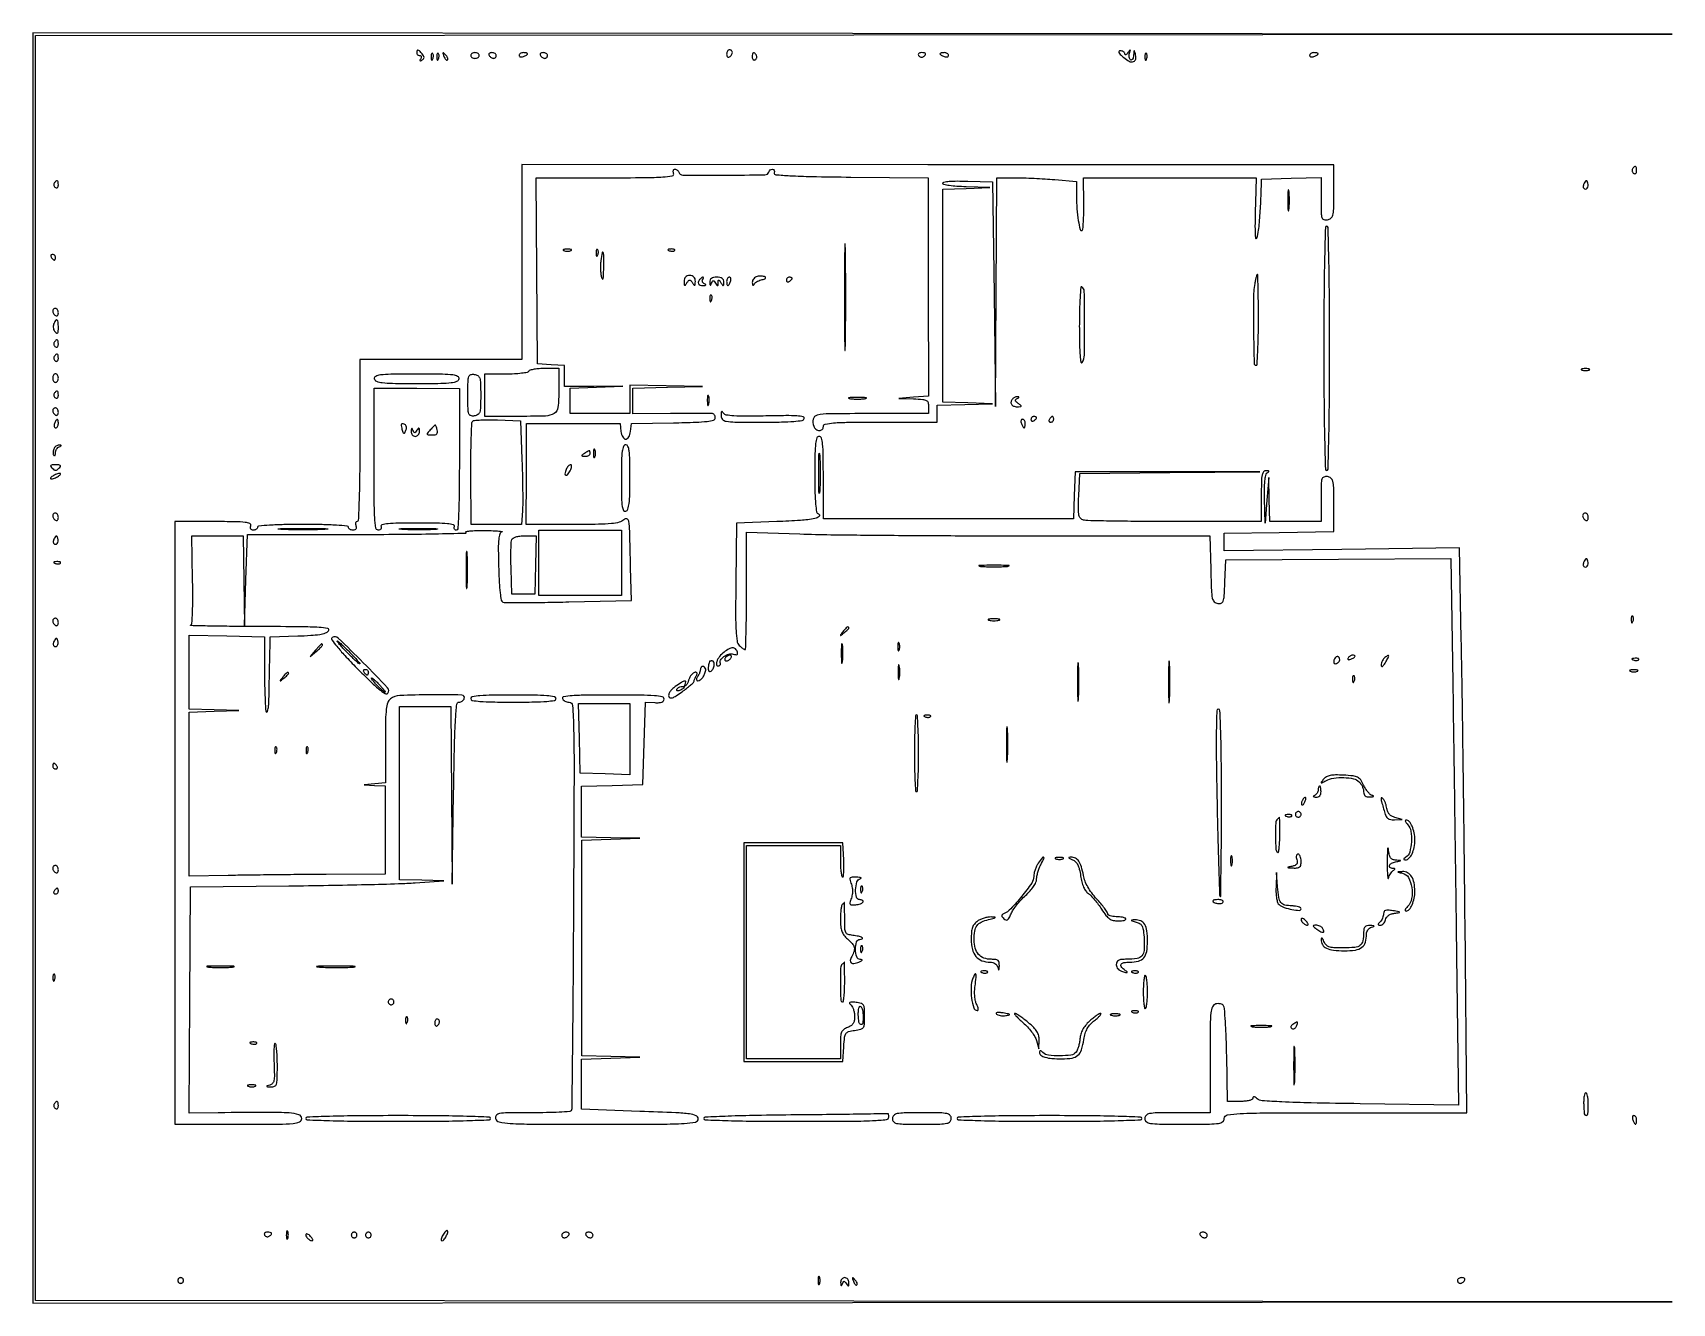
# Model space of a CAD drawing. Extents: x 0 to 576, y 0 to 447.
import ezdxf

# ---------------------------------------------------------------- set-up
doc = ezdxf.new("R2010")
doc.units = 0
doc.header["$MEASUREMENT"] = 0

msp = doc.modelspace()

# ---------------------------------------------------------------- linework, layer by layer
for points in [[(0, 223.5), (0, 0), (288.25, 0.248278), (576.5, 0.496556), (288.75, 0.749993), (1, 1.00343), (1, 223.5), (1, 445.99657), (288.75, 446.250007), (576.5, 446.503444), (288.25, 446.751722), (0, 447)], [(207, 260.5), (207, 249), (192.5, 249), (178, 249), (178, 260.5), (178, 272), (192.5, 272), (207, 272)], [(210, 198.461067), (210, 185.922134), (201.25, 186.211067), (192.5, 186.5), (192.219221, 198.75), (191.938442, 211), (200.969221, 211), (210, 211)]]:
    msp.add_lwpolyline(points, close=True)
for points in [[(135, 440, 0.105053), (135.081062, 439.618444, 0.099167), (135.311086, 439.29375, 0.09642), (135.654762, 439.076123, 0.093332), (136.059017, 439, -0.132745), (136.403738, 438.906838, -0.19028), (136.59735, 438.660863, -0.143226), (136.599686, 438.287383, -0.068937), (136.404508, 437.845492, 0.028924), (136.151809, 437.378209, 0.339828), (136.193627, 437.188763, 0.295997), (136.401046, 437.163161, 0.025211), (136.89405, 437.434519, 0.071163), (137.414905, 437.86938, 0.181496), (137.59179, 438.320121, 0.140543), (137.446293, 438.857578, 0.03729), (136.926114, 439.589028, 0.01865), (135.998475, 440.625552, 0.149414), (135.444732, 440.933006, 0.386596), (135.113932, 440.740259, 0.076504)], [(140.078947, 438.416667, 0.018894), (140.137993, 437.670344, 0.168741), (140.279315, 437.37858, 0.470617), (140.461564, 437.395823, 0.054073), (140.683114, 437.8125, 0.051402), (140.839148, 438.359369, 0.05415), (140.876576, 438.916927, 0.060344), (140.797407, 439.402231, 0.126455), (140.604167, 439.729167, 0.296942), (140.385309, 439.77538, 0.208169), (140.200665, 439.592839, 0.077125), (140.089945, 439.112848, 0.028489)], [(142.078947, 438.416667, 0.018894), (142.137993, 437.670344, 0.168741), (142.279315, 437.37858, 0.470617), (142.461564, 437.395823, 0.054073), (142.683114, 437.8125, 0.051402), (142.839148, 438.359369, 0.05415), (142.876576, 438.916927, 0.060344), (142.797407, 439.402231, 0.126455), (142.604167, 439.729167, 0.296942), (142.385309, 439.77538, 0.208169), (142.200665, 439.592839, 0.077125), (142.089945, 439.112848, 0.028489)], [(144.564293, 438.706872, 0.036269), (144.866277, 438.059266, 0.070189), (145.210949, 437.604915, 0.120343), (145.538684, 437.40751, 0.278911), (145.806872, 437.473539, 0.20742), (145.927901, 437.779789, 0.082976), (145.837219, 438.231185, 0.063152), (145.558688, 438.753423, 0.043285), (145.124088, 439.266667, 0.011214), (144.463552, 439.893514, 0.400052), (144.270328, 439.888819, 0.286372), (144.21821, 439.663782, 0.008399)], [(154, 439, 0.148195), (154.115568, 438.618646, 0.098894), (154.440625, 438.29375, 0.082425), (154.926543, 438.074694, 0.064853), (155.5, 438, 0.064853), (156.073457, 438.074694, 0.082425), (156.559375, 438.29375, 0.098894), (156.884432, 438.618646, 0.148195), (157, 439, 0.148195), (156.884432, 439.381354, 0.098894), (156.559375, 439.70625, 0.082425), (156.073457, 439.925306, 0.064853), (155.5, 440, 0.064853), (154.926543, 439.925306, 0.082425), (154.440625, 439.70625, 0.098894), (154.115568, 439.381354, 0.148195)], [(160.5, 439, 0.06081), (160.806203, 438.617485, 0.051032), (161.2129, 438.29375, 0.053229), (161.653442, 438.073302, 0.089642), (162.059017, 438, 0.105429), (162.418051, 438.076556, 0.099231), (162.723586, 438.29375, 0.096318), (162.928382, 438.618268, 0.092995), (163, 439, 0.153634), (162.879982, 439.381379, 0.097988), (162.542039, 439.70625, 0.080552), (162.037096, 439.925455, 0.062283), (161.440983, 440, 0.066118), (160.889346, 439.926733, 0.138808), (160.521475, 439.70625, 0.191142), (160.392057, 439.379648, 0.139169)], [(171, 439.031385, 0.184534), (171.122486, 438.710807, 0.147206), (171.440625, 438.516384, 0.100118), (171.925634, 438.488865, 0.055937), (172.5, 438.638374, 0.02136), (173.074558, 438.887494, 0.030395), (173.559375, 439.160341, 0.030693), (173.912889, 439.420671, 0.222225), (174, 439.606989, 0.289661), (173.903916, 439.758929, 0.046727), (173.559375, 439.884553, 0.039339), (173.074824, 439.971531, 0.024748), (172.5, 440, 0.062722), (171.926468, 439.92777, 0.08088), (171.440625, 439.715469, 0.098158), (171.115494, 439.400789, 0.152681)], [(178.5, 439, 0.06081), (178.806203, 438.617485, 0.051032), (179.2129, 438.29375, 0.053229), (179.653442, 438.073302, 0.089642), (180.059017, 438, 0.105429), (180.418051, 438.076556, 0.099231), (180.723586, 438.29375, 0.096318), (180.928382, 438.618268, 0.092995), (181, 439, 0.153634), (180.879982, 439.381379, 0.097988), (180.542039, 439.70625, 0.080552), (180.037096, 439.925455, 0.062283), (179.440983, 440, 0.066118), (178.889346, 439.926733, 0.138808), (178.521475, 439.70625, 0.191142), (178.392057, 439.379648, 0.139169)], [(244, 439.440983, 0.066118), (244.073267, 438.889346, 0.138808), (244.29375, 438.521475, 0.191142), (244.620352, 438.392057, 0.139169), (245, 438.5, 0.06081), (245.382515, 438.806203, 0.051032), (245.70625, 439.2129, 0.053229), (245.926698, 439.653442, 0.089642), (246, 440.059017, 0.105429), (245.923444, 440.418051, 0.099231), (245.70625, 440.723586, 0.096318), (245.381732, 440.928382, 0.092995), (245, 441, 0.153634), (244.618621, 440.879982, 0.097988), (244.29375, 440.542039, 0.080552), (244.074545, 440.037096, 0.062283)], [(253, 438.440983, 0.067432), (253.074611, 437.890269, 0.140899), (253.298542, 437.524436, 0.190788), (253.63036, 437.397824, 0.136093), (254.016312, 437.510081, 0.090427), (254.360589, 437.820631, 0.095498), (254.565079, 438.22714, 0.099685), (254.598899, 438.665803, 0.108373), (254.457295, 439.069098, 0.050477), (253.86686, 439.838655, 0.315493), (253.407182, 439.933879, 0.25701), (253.085158, 439.519563, 0.039415)], [(311.510081, 438.983688, 0.090427), (311.820631, 438.639411, 0.095498), (312.22714, 438.434921, 0.099685), (312.665803, 438.401101, 0.108373), (313.069098, 438.542705, 0.050477), (313.838655, 439.13314, 0.315493), (313.933879, 439.592818, 0.25701), (313.519563, 439.914842, 0.039415), (312.440983, 440, 0.067432), (311.890269, 439.925389, 0.140899), (311.524436, 439.701458, 0.190788), (311.397824, 439.36964, 0.136093)], [(319, 439.606989, 0.222225), (319.087111, 439.420671, 0.030693), (319.440625, 439.160341, 0.030395), (319.925442, 438.887494, 0.02136), (320.5, 438.638374, 0.055937), (321.074366, 438.488865, 0.100118), (321.559375, 438.516384, 0.147206), (321.877514, 438.710807, 0.184534), (322, 439.031385, 0.152681), (321.884506, 439.400789, 0.098158), (321.559375, 439.715469, 0.08088), (321.073532, 439.92777, 0.062722), (320.5, 440, 0.024748), (319.925176, 439.971531, 0.039339), (319.440625, 439.884553, 0.046727), (319.096084, 439.758929, 0.289661)], [(383.619522, 438.312785, 0.055415), (385.595016, 436.963776, 0.203496), (387.071191, 436.835156, 0.292449), (387.835539, 437.766622, 0.092781), (387.709782, 439.64378, 0.007466), (387.440636, 440.628302, 0.527144), (387.303793, 440.673461, 0.216431), (387.190417, 440.462437, 0.004132), (387.116001, 439.190983, -0.04142), (387.003156, 438.347463, -0.085766), (386.753155, 437.733858, -0.153809), (386.415256, 437.444855, -0.243633), (386.043674, 437.473008, -0.138193), (385.718915, 437.826844, -0.073636), (385.530025, 438.395087, -0.064168), (385.498617, 439.081062, -0.057006), (385.638006, 439.782025, 0.003992), (385.952312, 440.790238, 0.386062), (385.8928, 440.915784, 0.343547), (385.749784, 440.876118, 0.003706), (385.109645, 440, -0.032512), (384.692379, 439.492978, -0.113838), (384.343089, 439.258854, -0.311938), (384.119765, 439.313729, -0.179639), (384.015313, 439.583333, 0.141721), (383.889446, 439.996511, 0.098085), (383.546269, 440.348438, 0.083342), (383.037481, 440.585571, 0.067563), (382.44007, 440.666667, 0.191548), (381.98219, 440.484574, 0.330911), (381.914409, 440.100402, 0.084203), (382.425365, 439.403298, 0.015106)], [(391.078947, 438.416667, 0.018894), (391.137993, 437.670344, 0.168741), (391.279315, 437.37858, 0.470617), (391.461564, 437.395823, 0.054073), (391.683114, 437.8125, 0.051402), (391.839148, 438.359369, 0.05415), (391.876576, 438.916927, 0.060344), (391.797407, 439.402231, 0.126455), (391.604167, 439.729167, 0.296942), (391.385309, 439.77538, 0.208169), (391.200665, 439.592839, 0.077125), (391.089945, 439.112848, 0.028489)], [(449, 439.031385, 0.184534), (449.122486, 438.710807, 0.147206), (449.440625, 438.516384, 0.100118), (449.925634, 438.488865, 0.055937), (450.5, 438.638374, 0.02136), (451.074558, 438.887494, 0.030395), (451.559375, 439.160341, 0.030693), (451.912889, 439.420671, 0.222225), (452, 439.606989, 0.289661), (451.903916, 439.758929, 0.046727), (451.559375, 439.884553, 0.039339), (451.074824, 439.971531, 0.024748), (450.5, 440, 0.062722), (449.926468, 439.92777, 0.08088), (449.440625, 439.715469, 0.098158), (449.115494, 439.400789, 0.152681)], [(172, 366.339246), (172, 332), (143.5, 332), (115, 332), (115, 303.5, -0.002549), (114.939083, 291.550841, -0.005944), (114.741503, 282.605862, -0.001747), (114.472262, 275.423178, -0.402267), (114.031385, 275, 0.184534), (113.710807, 274.877514, 0.147206), (113.516384, 274.559375, 0.100118), (113.488865, 274.074366, 0.055937), (113.638374, 273.5, -0.07771), (113.773866, 272.868337, -0.166138), (113.640962, 272.393809, -0.166102), (113.245425, 272.099775, -0.077669), (112.606989, 272, -0.060338), (111.992458, 272.07443, -0.07906), (111.472053, 272.29375, -0.097154), (111.123597, 272.618592, -0.157984), (111, 273, 0.389247), (110.587986, 273.449058, 0.005893), (106.75, 273.734375, 0.010966), (101.735423, 273.937511, 0.004639), (95, 274, 0.004639), (88.264577, 273.937511, 0.010966), (83.25, 273.734375, 0.005893), (79.412014, 273.449058, 0.389247), (79, 273, -0.145266), (78.886819, 272.618655, -0.099317), (78.568594, 272.29375, -0.083434), (78.092793, 272.074778, -0.066306), (77.531385, 272, -0.094119), (76.972145, 272.106211, -0.166113), (76.617923, 272.407358, -0.151899), (76.503306, 272.885039, -0.075244), (76.638374, 273.5, 0.39781), (76.314693, 274.285594, 0.077186), (74.689629, 274.733016, 0.025563), (71.231843, 274.952835, 0.003093), (63.606989, 275), (50, 275), (50, 169), (50, 63), (72.285714, 63, 0.001357), (86.618945, 63.038886, 0.021023), (91.535714, 63.272436, 0.078457), (93.80658, 63.842851, 0.300621), (94.571429, 65, 0.335208), (93.56799, 66.328559, 0.052253), (90.115025, 66.930659, 0.018324), (83.144694, 67.150867, 0.00156), (65.238476, 67.004348), (54.976953, 66.888355), (55.238476, 106.694178), (55.5, 146.5), (90, 146.849227, 0.001669), (103.941793, 147.036902, 0.001895), (117.303125, 147.312048, 0.001721), (128.652003, 147.627887, 0.010549), (134.5, 147.934384), (144.5, 148.670313), (136.75, 148.835156), (129, 149), (129, 179.5), (129, 210), (138, 210), (147, 210), (147.228843, 178.75), (147.457686, 147.5), (147.978843, 179.5, -0.00143), (148.31179, 196.888895, -0.00962), (148.667601, 205.510972, -0.010407), (149.095133, 210.758343, -0.384613), (149.916667, 211.5, 0.081237), (150.48935, 211.593665, 0.068653), (151.039583, 211.867188, 0.070115), (151.484598, 212.272237, 0.092923), (151.75, 212.75, 0.505487), (150.884736, 213.976722, 0.006475), (139.890835, 214.059026, 0.009067), (129.07191, 213.803696, 0.153073), (125.75, 212.607954, 0.149121), (124.809933, 211.306175, 0.054122), (124.304662, 209.059668, 0.024723), (124.056669, 205.169215, 0.003555), (124, 197.200123), (124, 183.120731), (120.25, 182.728468), (116.5, 182.336206), (120.220588, 182.168103), (123.941176, 182), (123.941176, 166.5), (123.941176, 151), (103.220588, 150.877729, 0.000741), (94.280845, 150.811726, 0.000575), (84.54761, 150.714252, 0.000581), (75.466335, 150.602323, 0.001402), (68.75, 150.492911), (55, 150.230363), (55, 179.076248), (55, 207.922134), (63.75, 208.255432), (72.5, 208.58873), (63.75, 208.794365), (55, 209), (55, 222.029025), (55, 235.05805), (68.25, 234.779025), (81.5, 234.5), (81.5, 221.24902, 0.005305), (81.553915, 216.16814, 0.008831), (81.720313, 211.890803, 0.003102), (81.947094, 208.281358, 0.394537), (82.25, 207.99902, 0.331718), (82.5463, 208.220504, 0.025472), (82.794923, 209.24815, 0.026975), (82.977872, 210.620764, 0.016593), (83.051866, 212.25, -0.001288), (83.084768, 214.476116, -0.000378), (83.146698, 217.895313, -0.000379), (83.222208, 221.742597, -0.000407), (83.301866, 225.5), (83.5, 234.5), (93.156674, 234.785086, 0.007972), (97.775431, 234.995183, 0.024552), (100.883132, 235.339969, 0.034918), (102.968223, 235.826849, 0.145736), (104.029119, 236.535086, 0.565486), (103.746103, 237.343935, 0.035284), (100.660548, 237.761032, 0.013686), (94.366473, 237.990573, 0.001493), (79.872445, 238.078947, -0.001563), (70.210823, 238.13921, -0.002771), (62.246906, 238.257918, -0.000794), (55.532402, 238.405888, -0.808996), (55.5, 238.577348, 0.283449), (55.939058, 239.190763, 0.006202), (56.154595, 243.007459, 0.010974), (56.263794, 247.956729, 0.004848), (56.2011, 254.498401), (55.9022, 270), (64.9511, 270), (74, 270), (74.211322, 254.25), (74.422645, 238.5), (74.961322, 254.5), (75.5, 270.5), (114.154763, 270.5, 0.001819), (128.945413, 270.553811, 0.00309), (141.318454, 270.720312, 0.000452), (152.179148, 270.943419, 0.58028), (152.345746, 271.25, -0.538341), (152.480634, 271.541135, -0.014218), (154.165225, 271.745612, -0.017507), (156.419716, 271.875039, -0.009552), (159.190983, 271.883999, -0.0055), (161.898028, 271.811242, -0.01299), (163.912351, 271.682455, -0.027364), (164.994595, 271.524929, -0.791138), (165, 271.360789, 0.251233), (164.228195, 270.631093, 0.056184), (163.839387, 268.797116, 0.026422), (163.695128, 265.507747, 0.004212), (163.80747, 259.061726, 0.006086), (164.014117, 253.629403, 0.018224), (164.335637, 249.927635, 0.019246), (164.748184, 247.396504, 0.256496), (165.336573, 246.701087, 0.091332), (166.29362, 246.522728, 0.001098), (172.653302, 246.523394, 0.003251), (180.020093, 246.588244, 0.002115), (188.529103, 246.754471), (210.5, 247.27664), (210.226529, 258.88832, 0.001171), (209.897738, 271.585404, 0.028496), (209.596911, 275.107316, 0.285621), (208.891538, 275.947126, 0.283322), (207.821429, 275.689314, -0.13364), (206.250587, 274.78389, -0.040922), (203.528709, 274.30158, -0.020251), (198.931358, 274.057305, -0.003146), (189.821429, 273.999951), (173.5, 273.999901), (173.559209, 291.749951), (173.618418, 309.5), (190.059209, 309.5), (206.5, 309.5), (206.816422, 306.75, 0.046712), (207.038423, 305.697687, 0.062099), (207.441497, 304.807813, 0.077057), (207.953554, 304.203761, 0.180376), (208.5, 304, 0.180376), (209.046446, 304.203761, 0.077057), (209.558503, 304.807813, 0.062099), (209.961577, 305.697687, 0.046712), (210.183578, 306.75), (210.5, 309.5), (225.25, 309.776733, 0.003348), (233.192101, 309.978943, 0.021489), (237.2001, 310.280597, 0.042526), (239.409252, 310.735532, 0.332139), (240, 311.526733, 0.08284), (239.905486, 312.093282, 0.089297), (239.632812, 312.58222, 0.096169), (239.226921, 312.918723, 0.11542), (238.75, 313.051038, 0.010729), (237.849168, 313.068472, 0.000302), (233.975, 313.057971, 0.000617), (229.417569, 313.037237, 0.000424), (224.25, 313.002968), (211, 312.90386), (211, 317.421151), (211, 321.938442), (223.25, 322.252999), (235.5, 322.567556), (222.75, 322.783778), (210, 323), (210, 318), (210, 313), (199.5, 313), (189, 313), (189, 317.463788), (189, 321.927576), (198.25, 322.281137), (207.5, 322.634698), (197.24789, 322.567349), (186.99578, 322.5), (186.99789, 326.195209), (187, 329.890418), (182.25, 330.195209), (177.5, 330.5), (177.236336, 363.25), (176.972671, 396), (201.454951, 396, 0.001616), (215.403978, 396.045088, 0.01405), (221.603228, 396.259439, 0.028696), (224.885265, 396.655309, 0.470717), (225.361626, 397.5, -0.059505), (225.216517, 398.074188, -0.105118), (225.255805, 398.559375, -0.149708), (225.467935, 398.877936, -0.173231), (225.809678, 399, -0.095112), (226.227684, 398.919759, -0.070244), (226.637522, 398.685338, -0.068275), (226.977233, 398.338234, -0.079302), (227.190397, 397.92881, 0.320904), (228.537879, 396.950461, 0.002396), (243.009428, 396.919154, 0.002403), (257.478668, 397.026723, 0.318446), (258.833333, 398.011992, -0.137486), (259.343786, 398.760291, -0.211769), (260.084827, 398.974602, -0.25158), (260.646774, 398.565927, -0.163043), (260.75, 397.75, 0.446136), (261.259116, 397.068877, 0.008357), (266.231613, 396.705571, 0.00968), (273.928805, 396.421726, 0.001929), (287.686536, 396.234044), (314.873073, 395.968087), (314.90523, 357.535217), (314.937388, 319.102348), (309.718694, 318.736156), (304.5, 318.369965), (309.75, 318.184982, -0.010008), (312.928813, 318.00922, -0.099702), (314.206502, 317.650102, -0.209402), (314.805849, 316.916794, -0.068199), (315, 315.5), (315, 313), (294.5, 313, 0.002413), (280.044347, 312.930223, 0.052272), (275.826572, 312.446864, 0.287039), (274.44134, 311.083073, 0.151278), (274.606989, 308.581787, 0.131655), (275.410867, 307.475096, 0.165661), (276.592726, 307.040413, 0.213192), (277.586105, 307.455726, 0.190948), (278, 308.5, -0.357), (278.679892, 309.33087, -0.031097), (281.583333, 309.73125, -0.016532), (286.844022, 309.951266, -0.002184), (298, 310), (318, 310), (318, 313), (318, 316), (327.75, 316.205635), (337.5, 316.41127), (328.75, 316.744568), (320, 317.077866), (320, 354.498491), (320, 391.919115), (328.25, 392.256012), (336.5, 392.592909), (328.25, 392.796455, -0.010309), (324.903929, 392.94808, -0.020898), (322.284189, 393.231295, -0.018195), (320.355662, 393.593928, -0.350518), (320, 394.038933, -0.365228), (320.376475, 394.48558, -0.02115), (322.285999, 394.730951, -0.021152), (325.01396, 394.848896, -0.00848), (328.75, 394.788933), (337.5, 394.5), (338.017458, 355), (338.534917, 315.5), (338.767458, 355.75), (339, 396), (345.349122, 396, -0.007671), (348.32736, 395.954305, -0.00387), (352.080635, 395.810021, -0.003842), (355.95706, 395.601088, -0.0057), (359.349122, 395.353264), (367, 394.706528), (367.011006, 389.603264, 0.016639), (367.17381, 385.010258, 0.02291), (367.645614, 380.908386, 0.019794), (368.282667, 377.764314, 0.509499), (368.971204, 377.482203, 0.236346), (369.254429, 377.94101, 0.005968), (369.447812, 380.449522, 0.011531), (369.574422, 383.466509, 0.007455), (369.588303, 386.962346), (369.489439, 396), (399.85605, 396), (430.222661, 396), (429.958637, 387.25, 0.004814), (429.788195, 378.952263, 0.030313), (429.998392, 374.72614, 0.819539), (430.455522, 374.686081, 0.040442), (431.038487, 377.5, 0.008125), (431.332425, 380.231592, 0.004803), (431.598861, 383.5, 0.004805), (431.80218, 386.768662, 0.00822), (431.900751, 389.5), (432.018569, 395.5), (442.509285, 395.800065), (453, 396.10013), (453, 388.480514, 0.004716), (453.045689, 383.636487, 0.070143), (453.313338, 381.966518, 0.244779), (453.982605, 381.28876, 0.113651), (455.25, 381.180449, 0.134325), (456.510667, 381.725575, 0.169179), (457.18238, 382.795952, 0.052301), (457.451402, 385.013211, 0.004059), (457.5, 391), (457.5, 400.5), (314.75, 400.589246), (172, 400.678493)], [(562.542705, 399.069098, 0.108373), (562.401101, 398.665803, 0.099685), (562.434921, 398.22714, 0.095498), (562.639411, 397.820631, 0.090427), (562.983688, 397.510081, 0.136093), (563.36964, 397.397824, 0.190788), (563.701458, 397.524436, 0.140899), (563.925389, 397.890269, 0.067432), (564, 398.440983, 0.039415), (563.914842, 399.519563, 0.25701), (563.592818, 399.933879, 0.315493), (563.13314, 399.838655, 0.050477)], [(7.542705, 394.069098, 0.108373), (7.401101, 393.665803, 0.099685), (7.434921, 393.22714, 0.095498), (7.639411, 392.820631, 0.090427), (7.983688, 392.510081, 0.136093), (8.36964, 392.397824, 0.190788), (8.701458, 392.524436, 0.140899), (8.925389, 392.890269, 0.067432), (9, 393.440983, 0.039415), (8.914842, 394.519563, 0.25701), (8.592818, 394.933879, 0.315493), (8.13314, 394.838655, 0.050477)], [(545.582949, 394.134215, 0.052326), (545.327923, 393.604943, 0.061761), (545.20609, 393.06291, 0.07231), (545.228156, 392.59012, 0.149701), (545.399864, 392.266802, 0.208213), (546.031223, 392.018401, 0.228122), (546.610436, 392.323111, 0.143258), (546.913564, 393.144952, 0.097944), (546.787251, 394.138246, 0.033951), (546.536207, 394.749629, 0.286646), (546.294341, 394.899578, 0.233206), (546.012891, 394.759582, 0.024362)], [(441.320074, 388, 0.005179), (441.344207, 385.670434, 0.025693), (441.43855, 384.364062, 0.707215), (441.576315, 384.333801, 0.108536), (441.723396, 384.75, 0.019375), (441.849065, 386.229765, 0.011494), (441.889766, 388, 0.011494), (441.849065, 389.770235, 0.019375), (441.723396, 391.25, 0.108536), (441.576315, 391.666199, 0.707215), (441.43855, 391.635938, 0.025693), (441.344207, 390.329566, 0.005179)], [(454, 336, 0.001579), (454.059044, 317.308099, 0.004234), (454.255814, 304, 0.000981), (454.521473, 293.465696, 0.406276), (455, 293, 0.406276), (455.478527, 293.465696, 0.000981), (455.744186, 304, 0.004234), (455.940956, 317.308099, 0.001579), (456, 336, 0.001579), (455.940956, 354.691901, 0.004234), (455.744186, 368, 0.000981), (455.478527, 378.534304, 0.406276), (455, 379, 0.406276), (454.521473, 378.534304, 0.000981), (454.255814, 368, 0.004234), (454.059044, 354.691901, 0.001579)], [(6.5, 368, 0.029505), (6.768994, 367.617226, 0.035638), (7.066025, 367.29375, 0.038439), (7.34829, 367.065539, 0.151918), (7.559017, 367, 0.210953), (7.727648, 367.07446, 0.081139), (7.870461, 367.29375, 0.061769), (7.967655, 367.617151, 0.042167), (8, 368, 0.105053), (7.918938, 368.381556, 0.099167), (7.688914, 368.70625, 0.09642), (7.345238, 368.923877, 0.093332), (6.940983, 369, 0.108972), (6.586039, 368.921712, 0.182303), (6.3746, 368.70625, 0.161196), (6.343488, 368.3821, 0.082592)], [(186.75, 370.337719, 0.057986), (187.320008, 370.181385, 0.037979), (188, 370.12966, 0.037979), (188.679992, 370.181385, 0.057986), (189.25, 370.337719, 0.174857), (189.459382, 370.525001, 0.447206), (189.398438, 370.693942, 0.078554), (188.89144, 370.810911, 0.017491), (188, 370.842105, 0.017491), (187.10856, 370.810911, 0.078554), (186.601562, 370.693942, 0.447206), (186.540618, 370.525001, 0.174857)], [(198.078947, 369.416667, 0.018894), (198.137993, 368.670344, 0.168741), (198.279315, 368.37858, 0.470617), (198.461564, 368.395823, 0.054073), (198.683114, 368.8125, 0.051402), (198.839148, 369.359369, 0.05415), (198.876576, 369.916927, 0.060344), (198.797407, 370.402231, 0.126455), (198.604167, 370.729167, 0.296942), (198.385309, 370.77538, 0.208169), (198.200665, 370.592839, 0.077125), (198.089945, 370.112848, 0.028489)], [(199.755968, 366.790663, 0.027301), (199.6267, 365.37625, 0.019193), (199.629626, 363.777749, 0.019432), (199.751187, 362.243625, 0.037965), (199.987316, 361.040663, 0.091014), (200.294977, 360.405778, 0.638061), (200.54128, 360.455156, 0.050463), (200.699167, 361.606939, 0.005672), (200.762736, 364.25, 0.003933), (200.783565, 368.556011, 0.093837), (200.555895, 369.738834, 0.751664), (200.244579, 369.708977, 0.010081)], [(223.8125, 370.316886, 0.051402), (224.359369, 370.160852, 0.05415), (224.916927, 370.123424, 0.060344), (225.402231, 370.202593, 0.126455), (225.729167, 370.395833, 0.296942), (225.77538, 370.614691, 0.208169), (225.592839, 370.799335, 0.077125), (225.112848, 370.910055, 0.028489), (224.416667, 370.921053, 0.018894), (223.670344, 370.862007, 0.168741), (223.37858, 370.720685, 0.470617), (223.395823, 370.538436, 0.054073)], [(285.448249, 354, 0.000744), (285.466135, 341.986987, 0.003734), (285.53639, 335.260938, 0.946816), (285.63934, 335.257156, 0.018358), (285.748303, 337.25, 0.002822), (285.841853, 344.875126, 0.001656), (285.872076, 354, 0.001656), (285.841853, 363.124874, 0.002822), (285.748303, 370.75, 0.018358), (285.63934, 372.742844, 0.946816), (285.53639, 372.739062, 0.003734), (285.466135, 366.013013, 0.000744)], [(229.015313, 359.535714, 0.011564), (229.049245, 358.428913, 0.262067), (229.214186, 358.169521, 0.368802), (229.467617, 358.224822, 0.017102), (230.015313, 359, -0.02521), (230.610943, 359.814678, -0.226004), (231, 360, -0.226004), (231.389057, 359.814678, -0.02521), (231.984687, 359, 0.017102), (232.532383, 358.224822, 0.368802), (232.785814, 358.169521, 0.262067), (232.950755, 358.428913, 0.011564), (232.984687, 359.535714, 0.069097), (232.866943, 360.433177, 0.126742), (232.502486, 361.068878, 0.128418), (231.880184, 361.444152, 0.071927), (231, 361.571429, 0.071927), (230.119816, 361.444152, 0.128418), (229.497514, 361.068878, 0.126742), (229.133057, 360.433177, 0.069097)], [(234.666667, 360.333333, 0.091757), (234.07529, 359.473348, 0.220303), (234.086081, 358.717959, 0.210357), (234.67566, 358.213078, 0.084847), (235.75, 358.078947, 0.020483), (236.423747, 358.137062, 0.187944), (236.676989, 358.274935, 0.449603), (236.651402, 358.450943, 0.04958), (236.243769, 358.664358, -0.07888), (235.806545, 358.926836, -0.105417), (235.522598, 359.290708, -0.121773), (235.435807, 359.697442, -0.131107), (235.552786, 360.08541, 0.054158), (235.854341, 360.717137, 0.433187), (235.721063, 360.972878, 0.233764), (235.31406, 360.896092, 0.034926)], [(238.078947, 359.25, 0.013273), (238.135931, 358.4558, 0.232968), (238.268378, 358.242627, 0.438953), (238.440028, 358.290165, 0.023718), (238.699998, 358.863153, -0.029355), (239.027095, 359.563025, -0.275386), (239.30107, 359.726305, -0.233412), (239.609949, 359.573805, -0.022213), (240.105738, 358.863153, 0.012938), (240.586324, 358.146322, 0.283814), (240.808792, 358.05194, 0.346341), (240.958296, 358.211741, 0.016223), (241, 359, -0.013145), (241.040363, 359.863616, -0.392993), (241.187084, 360, -0.246379), (241.409778, 359.883174, -0.007698), (242, 359, 0.011213), (242.563444, 358.169589, 0.309569), (242.798096, 358.083458, 0.327416), (242.952739, 358.271084, 0.011938), (242.984687, 359.25, 0.101445), (242.832474, 360.027001, 0.141313), (242.391339, 360.576531, 0.108672), (241.624446, 360.89817, 0.045188), (240.5, 361, 0.043691), (239.365807, 360.900702, 0.113288), (238.614681, 360.582895, 0.149605), (238.199913, 360.034918, 0.09932)], [(244, 359.5, 0.024748), (244.028469, 358.925176, 0.039339), (244.115447, 358.440625, 0.046727), (244.241071, 358.096084, 0.289661), (244.393011, 358, 0.222225), (244.579329, 358.087111, 0.030693), (244.839659, 358.440625, 0.030395), (245.112506, 358.925442, 0.02136), (245.361626, 359.5, 0.055937), (245.511135, 360.074366, 0.100118), (245.483616, 360.559375, 0.147206), (245.289193, 360.877514, 0.184534), (244.968615, 361, 0.152681), (244.599211, 360.884506, 0.098158), (244.284531, 360.559375, 0.08088), (244.07223, 360.073532, 0.062722)], [(254.75, 361.25074, 0.085996), (254.082581, 360.972593, 0.077112), (253.518561, 360.477561, 0.078951), (253.141562, 359.847137, 0.097939), (253.015313, 359.176676, 0.027197), (253.058601, 358.496026, 0.209698), (253.216682, 358.227026, 0.366052), (253.447518, 358.244538, 0.054685), (253.765313, 358.634318, -0.083538), (254.189277, 359.097296, -0.038619), (254.871686, 359.549741, -0.03685), (255.680447, 359.925169, -0.042216), (256.5, 360.157779, 0.033862), (257.203286, 360.344769, 0.107101), (257.61875, 360.594351, 0.278702), (257.691714, 360.855106, 0.201857), (257.5, 361.097525, 0.078133), (256.992956, 361.281093, 0.033951), (256.279688, 361.369656, 0.032547), (255.493432, 361.362254, 0.037219)], [(265, 359.940983, 0.108972), (265.078288, 359.586039, 0.182303), (265.29375, 359.3746, 0.161196), (265.6179, 359.343488, 0.082592), (266, 359.5, 0.029505), (266.382774, 359.768994, 0.035638), (266.70625, 360.066025, 0.038439), (266.934461, 360.34829, 0.151918), (267, 360.559017, 0.210953), (266.92554, 360.727648, 0.081139), (266.70625, 360.870461, 0.061769), (266.382849, 360.967655, 0.042167), (266, 361, 0.105053), (265.618444, 360.918938, 0.099167), (265.29375, 360.688914, 0.09642), (265.076123, 360.345238, 0.093332)], [(368.015313, 343.809017, 0.004059), (368.074522, 337.365309, 0.015325), (368.267941, 333.335041, 0.028025), (368.572004, 331.090342, 0.671687), (369.024214, 331, 0.143763), (369.832089, 333.61656, 0.004708), (369.881751, 344.689358, 0.003242), (369.751975, 356.057646, 0.255161), (368.893237, 357.565983, 0.558717), (368.524828, 357.380949, 0.005649), (368.260249, 353.861165, 0.010682), (368.071004, 349.396949, 0.005518)], [(429.704334, 358.75, 0.037482), (429.230941, 353.162834, 0.006279), (429.262787, 342.403704, 0.00156), (429.481809, 330.65432, 0.407855), (430.150524, 330, 0.395595), (430.494018, 330.322191, 0.002735), (430.750466, 334.7, 0.008284), (430.938937, 339.864948, 0.004976), (431, 346, 0.002264), (430.972225, 352.135181, 0.003774), (430.886465, 357.3, 0.000573), (430.771429, 361.846193, 0.406489), (430.613499, 362, 0.323497), (430.439927, 361.874574, 0.011635), (430.187, 361.045313, 0.017463), (429.932572, 359.99585, 0.010868)], [(238.078947, 353.416667, 0.018894), (238.137993, 352.670344, 0.168741), (238.279315, 352.37858, 0.470617), (238.461564, 352.395823, 0.054073), (238.683114, 352.8125, 0.051402), (238.839148, 353.359369, 0.05415), (238.876576, 353.916927, 0.060344), (238.797407, 354.402231, 0.126455), (238.604167, 354.729167, 0.296942), (238.385309, 354.77538, 0.208169), (238.200665, 354.592839, 0.077125), (238.089945, 354.112848, 0.028489)], [(7, 349.059017, 0.089642), (7.073302, 348.653442, 0.053229), (7.29375, 348.2129, 0.051032), (7.617485, 347.806203, 0.06081), (8, 347.5, 0.139169), (8.379648, 347.392057, 0.191142), (8.70625, 347.521475, 0.138808), (8.926733, 347.889346, 0.066118), (9, 348.440983, 0.062283), (8.925455, 349.037096, 0.080552), (8.70625, 349.542039, 0.097988), (8.381379, 349.879982, 0.153634), (8, 350, 0.092995), (7.618268, 349.928382, 0.096318), (7.29375, 349.723586, 0.099231), (7.076556, 349.418051, 0.105429)], [(7.335833, 344.432783, 0.078522), (7.190333, 343.749087, 0.061901), (7.24385, 342.99318, 0.06262), (7.478836, 342.282667, 0.085436), (7.867217, 341.732783, 0.085285), (8.399692, 341.356457, 0.362202), (8.75, 341.445878, 0.139509), (8.9538, 342.006563, 0.017854), (9, 343.3, 0.023065), (8.911863, 345.209636, 0.223857), (8.511203, 345.889246, 0.433661), (7.980291, 345.770123, 0.04135)], [(7.542705, 338.069098, 0.108373), (7.401101, 337.665803, 0.099685), (7.434921, 337.22714, 0.095498), (7.639411, 336.820631, 0.090427), (7.983688, 336.510081, 0.136093), (8.36964, 336.397824, 0.190788), (8.701458, 336.524436, 0.140899), (8.925389, 336.890269, 0.067432), (9, 337.440983, 0.039415), (8.914842, 338.519563, 0.25701), (8.592818, 338.933879, 0.315493), (8.13314, 338.838655, 0.050477)], [(7.542705, 333.069098, 0.108373), (7.401101, 332.665803, 0.099685), (7.434921, 332.22714, 0.095498), (7.639411, 331.820631, 0.090427), (7.983688, 331.510081, 0.136093), (8.36964, 331.397824, 0.190788), (8.701458, 331.524436, 0.140899), (8.925389, 331.890269, 0.067432), (9, 332.440983, 0.039415), (8.914842, 333.519563, 0.25701), (8.592818, 333.933879, 0.315493), (8.13314, 333.838655, 0.050477)], [(185, 321.116631, -0.026557), (184.684344, 315.177916, -0.235843), (183.313007, 313.035733, -0.128668), (180.289013, 312.158898, -0.006255), (169.75, 312.013655), (159, 312), (159, 319.5), (159, 327), (166.440983, 327, 0.012539), (169.336795, 327.072633, 0.018327), (171.877725, 327.29375, 0.014001), (173.92157, 327.605685, 0.21256), (174.5, 328, -0.187586), (175.016825, 328.389932, -0.024383), (176.3879, 328.70625, -0.025672), (178.121554, 328.927002, -0.018832), (180.059017, 329), (185, 329)], [(544.75, 328.337719, 0.057986), (545.320008, 328.181385, 0.037979), (546, 328.12966, 0.037979), (546.679992, 328.181385, 0.057986), (547.25, 328.337719, 0.174857), (547.459382, 328.525001, 0.447206), (547.398438, 328.693942, 0.078554), (546.89144, 328.810911, 0.017491), (546, 328.842105, 0.017491), (545.10856, 328.810911, 0.078554), (544.601562, 328.693942, 0.447206), (544.540618, 328.525001, 0.174857)], [(7, 325.5, 0.064853), (7.074694, 324.926543, 0.082425), (7.29375, 324.440625, 0.098894), (7.618646, 324.115568, 0.148195), (8, 324, 0.148195), (8.381354, 324.115568, 0.098894), (8.70625, 324.440625, 0.082425), (8.925306, 324.926543, 0.064853), (9, 325.5, 0.064853), (8.925306, 326.073457, 0.082425), (8.70625, 326.559375, 0.098894), (8.381354, 326.884432, 0.148195), (8, 327, 0.148195), (7.618646, 326.884432, 0.098894), (7.29375, 326.559375, 0.082425), (7.074694, 326.073457, 0.064853)], [(149.809629, 325.25, -0.247865), (149.041171, 324.292275, -0.072891), (147.162037, 323.786051, -0.026538), (143.492228, 323.548807, -0.002874), (135, 323.5, -0.002874), (126.507772, 323.548807, -0.026538), (122.837963, 323.786051, -0.072891), (120.958829, 324.292275, -0.247865), (120.190371, 325.25, -0.325738), (120.639251, 326.204609, -0.096254), (122.27165, 326.726678, -0.02702), (125.878388, 326.956358, -0.002392), (135, 327, -0.002392), (144.121612, 326.956358, -0.02702), (147.72835, 326.726678, -0.096254), (149.360749, 326.204609, -0.325738)], [(157.5, 319.5, -0.006694), (157.44313, 315.252491, -0.067967), (157.15823, 313.514744, -0.178261), (156.491157, 312.639152, -0.106868), (155.25, 312.180449, -0.113938), (153.982584, 312.289484, -0.244678), (153.313177, 312.96866, -0.069973), (153.045639, 314.642336, -0.004698), (153, 319.5, -0.004698), (153.045639, 324.357664, -0.069973), (153.313177, 326.03134, -0.244678), (153.982584, 326.710516, -0.113938), (155.25, 326.819551, -0.106868), (156.491157, 326.360848, -0.178261), (157.15823, 325.485256, -0.067967), (157.44313, 323.747509, -0.006694)], [(7.542705, 320.069098, 0.108373), (7.401101, 319.665803, 0.099685), (7.434921, 319.22714, 0.095498), (7.639411, 318.820631, 0.090427), (7.983688, 318.510081, 0.136093), (8.36964, 318.397824, 0.190788), (8.701458, 318.524436, 0.140899), (8.925389, 318.890269, 0.067432), (9, 319.440983, 0.039415), (8.914842, 320.519563, 0.25701), (8.592818, 320.933879, 0.315493), (8.13314, 320.838655, 0.050477)], [(150, 296.934832, -0.00249), (149.942401, 285.37091, -0.008601), (149.738901, 277.88123, -0.004828), (149.449086, 272.521746, -0.395683), (148.893011, 272, -0.12701), (148.509771, 272.098947, -0.15122), (148.252103, 272.367188, -0.128423), (148.165859, 272.772454, -0.080332), (148.265692, 273.25, 0.452796), (147.935106, 273.878925, 0.034996), (145.813094, 274.235611, 0.02015), (142.071383, 274.446391, 0.003995), (135.361626, 274.5, 0.003995), (128.651869, 274.446391, 0.02015), (124.910159, 274.235611, 0.034996), (122.788147, 273.878925, 0.452796), (122.45756, 273.25, -0.112796), (122.525516, 272.77386, -0.147671), (122.364922, 272.367188, -0.136229), (121.992573, 272.095314, -0.090216), (121.468615, 272, -0.374381), (120.637671, 272.7236, -0.019808), (120.264682, 276.506806, -0.012933), (120.048195, 283.105067, -0.001733), (120, 297.006442), (120, 322.012884), (135, 321.941275), (150, 321.869665)], [(237.194949, 317.5, 0.012823), (237.235556, 316.431793, 0.080377), (237.356533, 315.900903, 0.597527), (237.51666, 315.883358, 0.087174), (237.692991, 316.269032, 0.037336), (237.832894, 317.036634, 0.029507), (237.872264, 317.880008, 0.030339), (237.814405, 318.671085, 0.06278), (237.655937, 319.269032, 0.31318), (237.47713, 319.386009, 0.333666), (237.315079, 319.257153, 0.052471), (237.212705, 318.580113, 0.014395)], [(287.25, 318.283746, 0.023547), (288.502218, 318.153981, 0.014044), (290, 318.111902, 0.014044), (291.497782, 318.153981, 0.023547), (292.75, 318.283746, 0.124239), (293.112409, 318.435926, 0.664672), (293.076562, 318.577962, 0.03126), (291.97062, 318.675363, 0.006336), (290, 318.700336, 0.006336), (288.02938, 318.675363, 0.03126), (286.923438, 318.577962, 0.664672), (286.887591, 318.435926, 0.124239)], [(344.666667, 318.333333, 0.115228), (344.047649, 317.337051, 0.196412), (344.106875, 316.373306, 0.182524), (344.838564, 315.677233, 0.100179), (346.067189, 315.428571, 0.01024), (347.281382, 315.45344, 0.300878), (347.520182, 315.625906, 0.324575), (347.445264, 315.8999, 0.011207), (346.514187, 316.613285, -0.025317), (345.751176, 317.232824, -0.165084), (345.512993, 317.657677, -0.281138), (345.645223, 318.004362, -0.069416), (346.196997, 318.320052, 0.028686), (346.639713, 318.527623, 0.183156), (346.799014, 318.711943, 0.412911), (346.734271, 318.852092, 0.070648), (346.416667, 318.921053, 0.056785), (345.952946, 318.902167, 0.042489), (345.455729, 318.780976, 0.043368), (345.000958, 318.582947, 0.072132)], [(7, 314.059017, 0.089642), (7.073302, 313.653442, 0.053229), (7.29375, 313.2129, 0.051032), (7.617485, 312.806203, 0.06081), (8, 312.5, 0.139169), (8.379648, 312.392057, 0.191142), (8.70625, 312.521475, 0.138808), (8.926733, 312.889346, 0.066118), (9, 313.440983, 0.062283), (8.925455, 314.037096, 0.080552), (8.70625, 314.542039, 0.097988), (8.381379, 314.879982, 0.153634), (8, 315, 0.092995), (7.618268, 314.928382, 0.096318), (7.29375, 314.723586, 0.099231), (7.076556, 314.418051, 0.105429)], [(242.015313, 312.25, 0.197299), (242.53067, 310.970089, 0.162195), (243.849488, 310.288815, 0.036761), (246.896382, 310.039194, 0.002064), (256.393011, 310, 0.004362), (263.338833, 310.060591, 0.0166), (267.669, 310.280073, 0.019088), (270.499874, 310.627195, 0.266836), (271.267364, 311.25, 0.463252), (270.927577, 311.87188, 0.033784), (268.730678, 312.171504, 0.019222), (264.838611, 312.286615, 0.003632), (257.731622, 312.171927, -0.004176), (250.647384, 312.065305, -0.018476), (246.479539, 312.191421, -0.026712), (243.863717, 312.508453, -0.210988), (242.872582, 313.171927, 0.051023), (242.479357, 313.671354, 0.429759), (242.222657, 313.668804, 0.170959), (242.056041, 313.285903, 0.016247)], [(351, 310.940983, 0.108972), (351.078288, 310.586039, 0.182303), (351.29375, 310.3746, 0.161196), (351.6179, 310.343488, 0.082592), (352, 310.5, 0.029505), (352.382774, 310.768994, 0.035638), (352.70625, 311.066025, 0.038439), (352.934461, 311.34829, 0.151918), (353, 311.559017, 0.210953), (352.92554, 311.727648, 0.081139), (352.70625, 311.870461, 0.061769), (352.382849, 311.967655, 0.042167), (352, 312, 0.105053), (351.618444, 311.918938, 0.099167), (351.29375, 311.688914, 0.09642), (351.076123, 311.345238, 0.093332)], [(357.5, 311, 0.082592), (357.343488, 310.6179, 0.161196), (357.3746, 310.29375, 0.182303), (357.586039, 310.078288, 0.108972), (357.940983, 310, 0.093332), (358.345238, 310.076123, 0.09642), (358.688914, 310.29375, 0.099167), (358.918938, 310.618444, 0.105053), (359, 311, 0.042167), (358.967655, 311.382849, 0.061769), (358.870461, 311.70625, 0.081139), (358.727648, 311.92554, 0.210953), (358.559017, 312, 0.151918), (358.34829, 311.934461, 0.038439), (358.066025, 311.70625, 0.035638), (357.768994, 311.382774, 0.029505)], [(7.638374, 309.5, 0.055937), (7.488865, 308.925634, 0.100118), (7.516384, 308.440625, 0.147206), (7.710807, 308.122486, 0.184534), (8.031385, 308, 0.152681), (8.400789, 308.115494, 0.098158), (8.715469, 308.440625, 0.08088), (8.92777, 308.926468, 0.062722), (9, 309.5, 0.024748), (8.971531, 310.074824, 0.039339), (8.884553, 310.559375, 0.046727), (8.758929, 310.903916, 0.289661), (8.606989, 311, 0.222225), (8.420671, 310.912889, 0.030693), (8.160341, 310.559375, 0.030395), (7.887494, 310.074558, 0.02136)], [(129.729816, 307.925182, 0.012243), (130.159858, 306.431152, 0.244361), (130.484896, 306.105254, 0.373549), (130.827704, 306.253274, 0.020449), (131.329869, 307.417241, 0.092277), (131.436774, 307.996909, 0.096097), (131.325132, 308.567375, 0.099364), (131.013431, 309.040089, 0.106238), (130.550043, 309.342423, 0.092317), (129.996941, 309.444383, 0.267182), (129.672167, 309.256709, 0.161087), (129.571313, 308.772178, 0.035406)], [(133.078947, 306.75, 0.084943), (133.162507, 306.081752, 0.097345), (133.463816, 305.514063, 0.105533), (133.934098, 305.134948, 0.117584), (134.5, 305, 0.116238), (135.070951, 305.13455, 0.101436), (135.554877, 305.514063, 0.094034), (135.876916, 306.081711, 0.08452), (135.984687, 306.75, 0.015246), (135.949918, 307.635609, 0.278496), (135.794172, 307.857048, 0.3487), (135.560445, 307.795767, 0.019656), (135.105738, 307.136847, -0.022213), (134.609949, 306.426195, -0.233412), (134.30107, 306.273695, -0.275386), (134.027095, 306.436975, -0.029355), (133.699998, 307.136847, 0.023718), (133.440028, 307.709835, 0.438953), (133.268378, 307.757373, 0.232968), (133.135931, 307.5442, 0.013273)], [(139.726247, 307.25, 0.012632), (138.796182, 306.168594, 0.271017), (138.733342, 305.768314, 0.293085), (139.050275, 305.538688, 0.0142), (140.412263, 305.5, 0.042134), (141.471513, 305.58942, 0.151014), (142.070534, 305.892347, 0.192116), (142.311883, 306.428148, 0.074989), (142.224373, 307.25, 0.011443), (142.032464, 307.920759, 0.018015), (141.834081, 308.485937, 0.01247), (141.647251, 308.929638, 0.294964), (141.538356, 309, 0.188908), (141.396925, 308.944588, 0.005284), (140.911842, 308.485937, 0.010121), (140.349707, 307.920638, 0.006697)], [(172, 297, -0.003195), (172.169032, 291.483191, -0.003386), (172.263593, 286.070312, -0.00323), (172.283348, 281.407781, -0.015465), (172.195209, 278.75), (171.890418, 274), (163.006821, 274), (154.123225, 274), (154.050013, 291.821734, -0.003768), (154.073613, 298.704599, -0.005916), (154.20846, 304.618487, -0.001954), (154.404544, 309.704043, -0.187904), (154.692216, 310.358883, -0.178016), (155.28301, 310.632022, -0.007969), (157.561045, 310.779795, -0.012558), (160.318934, 310.845244, -0.008572), (163.453816, 310.787149), (171.5, 310.5)], [(347.638374, 309.5, 0.02136), (347.887494, 308.925442, 0.030395), (348.160341, 308.440625, 0.030693), (348.420671, 308.087111, 0.222225), (348.606989, 308, 0.289661), (348.758929, 308.096084, 0.046727), (348.884553, 308.440625, 0.039339), (348.971531, 308.925176, 0.024748), (349, 309.5, 0.062722), (348.92777, 310.073532, 0.08088), (348.715469, 310.559375, 0.098158), (348.400789, 310.884506, 0.152681), (348.031385, 311, 0.184534), (347.710807, 310.877514, 0.147206), (347.516384, 310.559375, 0.100118), (347.488865, 310.074366, 0.055937)], [(7.345077, 300.456872, 0.045168), (7.164704, 299.820352, 0.050128), (7.110032, 299.183873, 0.056457), (7.179658, 298.639794, 0.137182), (7.376461, 298.290205, 0.208648), (7.610988, 298.198159, 0.243994), (7.816836, 298.314935, 0.106677), (7.957153, 298.683705, 0.037777), (8, 299.25, -0.072204), (8.09334, 299.892993, -0.062877), (8.367188, 300.516393, -0.06555), (8.772005, 301.026936, -0.096788), (9.25, 301.337719, 0.01027), (9.89123, 301.611907, 0.30932), (9.97782, 301.754345, 0.36718), (9.873211, 301.864951, 0.011982), (9.218615, 301.921053, 0.11028), (8.684501, 301.835877, 0.071509), (8.139692, 301.523515, 0.066477), (7.667271, 301.040853, 0.068987)], [(194, 299, 0.011213), (193.169589, 298.436556, 0.309569), (193.083458, 298.201904, 0.327416), (193.271084, 298.047261, 0.011938), (194.25, 298.015313, 0.055234), (194.919445, 298.083567, 0.075283), (195.485938, 298.298248, 0.095191), (195.865757, 298.619685, 0.17131), (196, 299, 0.042895), (195.938046, 299.720828, 0.364836), (195.707705, 299.914708, 0.137048), (195.26282, 299.790433, 0.007234)], [(197.157895, 299, 0.017491), (197.189089, 298.10856, 0.078554), (197.306058, 297.601562, 0.447206), (197.474999, 297.540618, 0.174857), (197.662281, 297.75, 0.057986), (197.818615, 298.320008, 0.037979), (197.87034, 299, 0.037979), (197.818615, 299.679992, 0.057986), (197.662281, 300.25, 0.174857), (197.474999, 300.459382, 0.447206), (197.306058, 300.398438, 0.078554), (197.189089, 299.89144, 0.017491)], [(207, 290.031385, 0.003584), (207.047825, 283.359431, 0.029151), (207.269309, 280.314948, 0.093107), (207.725655, 278.921965, 0.37496), (208.5, 278.638374, 0.22372), (209.270113, 279.441854, 0.049873), (209.704454, 281.345335, 0.026241), (209.940842, 284.613323, 0.004935), (210, 290.606989, 0.004353), (209.946384, 296.764896, 0.028381), (209.717085, 299.851165, 0.066319), (209.27729, 301.48237, 0.302501), (208.5, 302, 0.30819), (207.718257, 301.467579, 0.062658), (207.281332, 299.755231, 0.027089), (207.05306, 296.523253, 0.004087)], [(275, 291.583333, 0.00474), (275.061142, 285.134264, 0.017743), (275.28161, 281.088711, 0.02108), (275.631808, 278.452691, 0.26965), (276.25, 277.720238, -0.531132), (276.471185, 276.858639, -0.166807), (275.050806, 276.05473, -0.029796), (269.981097, 275.418287, -0.00751), (261.670607, 275), (247.5, 274.5), (247.229556, 253.699015, 0.002494), (247.140353, 242.56565, 0.013987), (247.288958, 236.610339, 0.022029), (247.641777, 232.983391, 0.162502), (248.408128, 231.449015, 0.018173), (249.004796, 230.894213, 0.022642), (249.599352, 230.425648, 0.021714), (250.122242, 230.084008, 0.134635), (250.428571, 230, 0.405262), (250.661757, 230.226144, 0.000751), (250.832143, 236.06832, 0.004321), (250.958934, 242.736797, 0.002592), (251, 250.658112), (251, 271.316224), (269.75, 270.660938, 0.005741), (280.635423, 270.405609, 0.000973), (301.415678, 270.197312, 0.001063), (325.831426, 270.051975, 0.000945), (351.218265, 270.002826), (413.936529, 270), (414.218265, 258.25, 0.003157), (414.443073, 250.829529, 0.041731), (414.771021, 248.110049, 0.1441), (415.460588, 246.816165, 0.164876), (416.706786, 246.186112, 0.126232), (417.943561, 246.322517, 0.225737), (418.637612, 247.044345, 0.066206), (418.97515, 248.803882, 0.004951), (419.206786, 253.686112), (419.5, 261.5), (459.095927, 261.761338), (498.691854, 262.022677), (499.343918, 218.261338, -0.000209), (499.64089, 197.756719, -0.000106), (499.998185, 171.966514, -0.000105), (500.35555, 145.359532, -0.000158), (500.655547, 122.11403), (501.315112, 69.728059), (466.719463, 70.190206, -0.001682), (449.51503, 70.477904, -0.007128), (439.220425, 70.831547, -0.006085), (432.288684, 71.253257, -0.1562), (430.561907, 71.948621, 0.02575), (429.858199, 72.473917, 0.120304), (429.386596, 72.646221, 0.288727), (429.111733, 72.512995, 0.140233), (429, 72.122445, -0.283939), (428.719591, 71.668471, -0.053839), (427.766887, 71.313574, -0.040867), (426.36051, 71.076028, -0.021413), (424.586039, 71), (420.172077, 71), (419.836039, 87.25, 0.004171), (419.652854, 93.560943, 0.006253), (419.378106, 99.066173, 0.002869), (419.059705, 103.733904, 0.126223), (418.749004, 104.65612, 0.124239), (418.313637, 105.05968, 0.068588), (417.631406, 105.319071, 0.061621), (416.819338, 105.403244, 0.059062), (415.999004, 105.289489, 0.228361), (414.855764, 104.317132, 0.078744), (414.283386, 102.163871, 0.02387), (414.042758, 97.78651, 0.001796), (414, 85.883369), (414, 67), (402.5, 67, 0.003167), (395.366148, 66.954815, 0.039902), (392.6875, 66.706522, 0.14711), (391.473838, 66.098677, 0.206449), (391, 65, 0.235138), (391.553651, 63.887801, 0.126958), (393, 63.285714, 0.033055), (396.198195, 63.042793, 0.002431), (405, 63, 0.002431), (413.801805, 63.042793, 0.033055), (417, 63.285714, 0.126958), (418.446349, 63.887801, 0.235138), (419, 65, -0.365531), (420.052624, 66.247473, -0.030552), (424.582081, 66.738278, -0.011071), (433.718598, 66.964097, -0.000643), (461.656646, 67), (504.313293, 67), (503.650202, 134.25, 0.000429), (503.34896, 162.35447, 0.000397), (502.992233, 191.187343, 0.000396), (502.633974, 216.850607, 0.001333), (502.341456, 233.643083), (501.695802, 265.786166), (460.347901, 265.241726), (419, 264.697285), (419, 267.82705), (419, 270.956814), (438.25, 271.228407), (457.5, 271.5), (457.5, 281, 0.004059), (457.451402, 286.986789, 0.052301), (457.18238, 289.204048, 0.169179), (456.510667, 290.274425, 0.134325), (455.25, 290.819551, 0.120265), (453.982211, 290.694523, 0.242217), (453.309807, 289.983991, 0.066412), (453.044617, 288.228457, 0.004324), (453, 283.069551), (453, 275), (444, 275), (435, 275), (434.81662, 282.75), (434.633241, 290.5), (434, 282.5), (433.366759, 274.5), (433.18338, 283.166667, -0.008161), (433.163772, 287.221958, -0.02608), (433.335775, 289.921287, -0.036155), (433.670965, 291.682569, -0.235971), (434.25, 292.337719, 0.051902), (434.648042, 292.54862, 0.449116), (434.672067, 292.724694, 0.185333), (434.416573, 292.862835, 0.021021), (433.75, 292.921053, 0.224524), (432.833044, 292.536996, 0.135502), (432.296418, 291.462192, 0.043474), (432.051573, 289.178607, 0.004979), (432, 284), (432, 275), (401.75, 275.013655, -0.001647), (390.012416, 275.057623, -0.002493), (379.798438, 275.180465, -0.000946), (371.020121, 275.346428, -0.060223), (369.5, 275.562346, -0.135962), (368.430489, 276.191384, -0.144433), (367.867597, 277.267381, -0.053299), (367.686423, 279.306742, -0.00578), (367.825709, 284.034748), (368.151419, 291.972112), (399.825709, 292.257704), (431.5, 292.543296), (399, 292.521648), (366.5, 292.5), (366.209558, 284.25), (365.919115, 276), (321.959558, 276), (278, 276), (278, 290.5, 0.003213), (277.948842, 298.461246, 0.022561), (277.724138, 302.333333, 0.049302), (277.299614, 304.410434, 0.328801), (276.5, 305, 0.320773), (275.707716, 304.433414, 0.054514), (275.27795, 302.513889, 0.024302), (275.051881, 298.915627, 0.003538)], [(6.8, 293.8, 0.049631), (7.452741, 293.265408, 0.147822), (8, 293.1, 0.147822), (8.547259, 293.265408, 0.049631), (9.2, 293.8, 0.051663), (9.686384, 294.398813, 0.354955), (9.65, 294.75, 0.180052), (9.199072, 294.95632, 0.018208), (8, 295, 0.018208), (6.800928, 294.95632, 0.180052), (6.35, 294.75, 0.354955), (6.313616, 294.398813, 0.051663)], [(187.58345, 293.356872, 0.038359), (187.130822, 291.838577, 0.38544), (187.434032, 291.312355, 0.323285), (188.076554, 291.520359, 0.035254), (188.954163, 292.914354, 0.033165), (189.316614, 293.715009, 0.067322), (189.470092, 294.387614, 0.122555), (189.401815, 294.827485, 0.301931), (189.142173, 295, 0.144219), (188.740928, 294.881807, 0.059778), (188.301417, 294.517331, 0.052368), (187.893395, 293.98548, 0.045871)], [(276.740397, 285.75, -0.05623), (276.611349, 284.994083, -0.84375), (276.489652, 285.007812, -0.011824), (276.406539, 287.518024, -0.002363), (276.385359, 292, -0.002363), (276.406539, 296.481976, -0.011824), (276.489652, 298.992188, -0.84375), (276.611349, 299.005917, -0.05623), (276.740397, 298.25, -0.008933), (276.851076, 295.404705, -0.005253), (276.88685, 292, -0.005253), (276.851076, 288.595295, -0.008933)], [(7, 291, 0.027796), (6.485814, 290.625641, 0.102785), (6.234375, 290.315379, 0.335455), (6.267727, 290.122372, 0.190341), (6.5, 290.030626, 0.067616), (6.987337, 290.096832, 0.024967), (7.646875, 290.315379, 0.024204), (8.352293, 290.628962, 0.026766), (9, 291, 0.027796), (9.514186, 291.374359, 0.102785), (9.765625, 291.684621, 0.335455), (9.732273, 291.877628, 0.190341), (9.5, 291.969374, 0.067616), (9.012663, 291.903168, 0.024967), (8.353125, 291.684621, 0.024204), (7.647707, 291.371038, 0.026766)], [(7, 277.059017, 0.089642), (7.073302, 276.653442, 0.053229), (7.29375, 276.2129, 0.051032), (7.617485, 275.806203, 0.06081), (8, 275.5, 0.139169), (8.379648, 275.392057, 0.191142), (8.70625, 275.521475, 0.138808), (8.926733, 275.889346, 0.066118), (9, 276.440983, 0.062283), (8.925455, 277.037096, 0.080552), (8.70625, 277.542039, 0.097988), (8.381379, 277.879982, 0.153634), (8, 278, 0.092995), (7.618268, 277.928382, 0.096318), (7.29375, 277.723586, 0.099231), (7.076556, 277.418051, 0.105429)], [(545, 277.059017, 0.089642), (545.073302, 276.653442, 0.053229), (545.29375, 276.2129, 0.051032), (545.617485, 275.806203, 0.06081), (546, 275.5, 0.139169), (546.379648, 275.392057, 0.191142), (546.70625, 275.521475, 0.138808), (546.926733, 275.889346, 0.066118), (547, 276.440983, 0.062283), (546.925455, 277.037096, 0.080552), (546.70625, 277.542039, 0.097988), (546.381379, 277.879982, 0.153634), (546, 278, 0.092995), (545.618268, 277.928382, 0.096318), (545.29375, 277.723586, 0.099231), (545.076556, 277.418051, 0.105429)], [(102.75, 272.256692, -0.006921), (99.221889, 272.150439, -0.004066), (95, 272.116103, -0.004066), (90.778111, 272.150439, -0.006921), (87.25, 272.256692, -0.044194), (86.319337, 272.380523, -0.875756), (86.329687, 272.497396, -0.009159), (89.442079, 272.577187, -0.001828), (95, 272.597512, -0.001828), (100.557921, 272.577187, -0.009159), (103.670313, 272.497396, -0.875756), (103.680663, 272.380523, -0.044194)], [(141.789188, 272.262181, -0.010124), (139.149843, 272.149556, -0.005525), (135.908478, 272.112769, -0.005503), (132.612159, 272.14806, -0.008711), (129.789188, 272.258586, -0.041857), (128.862628, 272.389364, -0.86599), (128.872449, 272.511106, -0.013217), (131.200814, 272.596037, -0.002432), (135.5, 272.618236, -0.002526), (139.807799, 272.597762, -0.011688), (142.297449, 272.515128, -0.788092), (142.319858, 272.391534, -0.088327)], [(7.582949, 269.134215, 0.052326), (7.327923, 268.604943, 0.061761), (7.20609, 268.06291, 0.07231), (7.228156, 267.59012, 0.149701), (7.399864, 267.266802, 0.208213), (8.031223, 267.018401, 0.228122), (8.610436, 267.323111, 0.143258), (8.913564, 268.144952, 0.097944), (8.787251, 269.138246, 0.033951), (8.536207, 269.749629, 0.286646), (8.294341, 269.899578, 0.233206), (8.012891, 269.759582, 0.024362)], [(176.784983, 259.75), (176.5, 249.5), (172.5, 249.5), (168.5, 249.5), (168.208575, 258.420857, -0.005737), (168.13413, 261.934715, -0.007759), (168.152581, 265.111648, -0.005495), (168.238236, 267.761419, -0.080952), (168.42719, 268.670857, -0.176014), (168.901041, 269.216751, -0.056263), (169.908688, 269.636927, -0.044482), (171.304798, 269.910862, -0.026217), (173.003598, 270), (177.069966, 270)], [(7.8125, 260.316886, 0.051402), (8.359369, 260.160852, 0.05415), (8.916927, 260.123424, 0.060344), (9.402231, 260.202593, 0.126455), (9.729167, 260.395833, 0.296942), (9.77538, 260.614691, 0.208169), (9.592839, 260.799335, 0.077125), (9.112848, 260.910055, 0.028489), (8.416667, 260.921053, 0.018894), (7.670344, 260.862007, 0.168741), (7.37858, 260.720685, 0.470617), (7.395823, 260.538436, 0.054073)], [(152.378169, 258, 0.002611), (152.399697, 253.876693, 0.013058), (152.48416, 251.567188, 0.829596), (152.60781, 251.551892, 0.061613), (152.738988, 252.25, 0.009864), (152.851466, 254.867693, 0.005804), (152.887826, 258, 0.005804), (152.851466, 261.132307, 0.009864), (152.738988, 263.75, 0.061613), (152.60781, 264.448108, 0.829596), (152.48416, 264.432813, 0.013058), (152.399697, 262.123307, 0.002611)], [(333.25, 259.264961, 0.012378), (335.412501, 259.148215, 0.007295), (338, 259.110462, 0.007295), (340.587499, 259.148215, 0.012378), (342.75, 259.264961, 0.075495), (343.33354, 259.401218, 0.793398), (343.314063, 259.529482, 0.016391), (341.405918, 259.617144, 0.003282), (338, 259.639504, 0.003282), (334.594082, 259.617144, 0.016391), (332.685937, 259.529482, 0.793398), (332.66646, 259.401218, 0.075495)], [(545.582949, 261.134215, 0.052326), (545.327923, 260.604943, 0.061761), (545.20609, 260.06291, 0.07231), (545.228156, 259.59012, 0.149701), (545.399864, 259.266802, 0.208213), (546.031223, 259.018401, 0.228122), (546.610436, 259.323111, 0.143258), (546.913564, 260.144952, 0.097944), (546.787251, 261.138246, 0.033951), (546.536207, 261.749629, 0.286646), (546.294341, 261.899578, 0.233206), (546.012891, 261.759582, 0.024362)], [(7, 240.059017, 0.089642), (7.073302, 239.653442, 0.053229), (7.29375, 239.2129, 0.051032), (7.617485, 238.806203, 0.06081), (8, 238.5, 0.139169), (8.379648, 238.392057, 0.191142), (8.70625, 238.521475, 0.138808), (8.926733, 238.889346, 0.066118), (9, 239.440983, 0.062283), (8.925455, 240.037096, 0.080552), (8.70625, 240.542039, 0.097988), (8.381379, 240.879982, 0.153634), (8, 241, 0.092995), (7.618268, 240.928382, 0.096318), (7.29375, 240.723586, 0.099231), (7.076556, 240.418051, 0.105429)], [(284.872445, 236.25, 0.001576), (283.99236, 235.120493, 0.377591), (284, 235, 0.377591), (284.120493, 234.99236, 0.001576), (285.25, 235.872445, 0.012436), (285.920402, 236.425681, 0.017649), (286.485937, 236.952641, 0.013803), (286.91885, 237.410139, 0.184603), (287, 237.622445, 0.307699), (286.806605, 237.90695, 0.241985), (286.426111, 237.869516, 0.065617), (285.76332, 237.306759, 0.017685)], [(336.25, 240.310674, 0.039571), (337.047266, 240.168469, 0.024357), (338, 240.122029, 0.024357), (338.952734, 240.168469, 0.039571), (339.75, 240.310674, 0.161593), (340.00914, 240.478988, 0.542911), (339.957812, 240.633659, 0.052887), (339.251983, 240.740287, 0.011065), (338, 240.767997, 0.011065), (336.748017, 240.740287, 0.052887), (336.042188, 240.633659, 0.542911), (335.99086, 240.478988, 0.161593)], [(562.078947, 240.416667, 0.018894), (562.137993, 239.670344, 0.168741), (562.279315, 239.37858, 0.470617), (562.461564, 239.395823, 0.054073), (562.683114, 239.8125, 0.051402), (562.839148, 240.359369, 0.05415), (562.876576, 240.916927, 0.060344), (562.797407, 241.402231, 0.126455), (562.604167, 241.729167, 0.296942), (562.385309, 241.77538, 0.208169), (562.200665, 241.592839, 0.077125), (562.089945, 241.112848, 0.028489)], [(7.582949, 233.134215, 0.052326), (7.327923, 232.604943, 0.061761), (7.20609, 232.06291, 0.07231), (7.228156, 231.59012, 0.149701), (7.399864, 231.266802, 0.208213), (8.031223, 231.018401, 0.228122), (8.610436, 231.323111, 0.143258), (8.913564, 232.144952, 0.097944), (8.787251, 233.138246, 0.033951), (8.536207, 233.749629, 0.286646), (8.294341, 233.899578, 0.233206), (8.012891, 233.759582, 0.024362)], [(99.404988, 229.75), (97.5, 227.5), (99.75, 229.404988, 0.010402), (101.102181, 230.598996, 0.048385), (101.795506, 231.373826, 0.197337), (101.898791, 231.789444, 0.372044), (101.654988, 232, 0.191119), (101.44834, 231.918017, 0.007508), (100.851732, 231.339063, 0.012381), (100.159969, 230.612165, 0.008332)], [(105.309322, 234.19881, 0.427504), (105.156352, 233.461672, 0.018715), (106.898109, 231.126157, 0.018505), (109.691085, 227.910836, 0.006415), (113.947484, 223.477646, 0.005908), (118.589587, 218.875321, 0.021013), (121.717551, 216.09145, 0.026683), (123.895513, 214.497166, 0.366707), (124.796699, 214.609882, 0.394379), (124.781445, 216.541512, 0.0059), (116.21105, 225.362343, 0.006), (107.42999, 233.979826, 0.343139)], [(111.5, 229, -0.006011), (112.963053, 227.465214, -0.011026), (114.111664, 226.175, -0.006792), (114.97145, 225.136996, -0.63008), (114.905896, 225, -0.181827), (114.589447, 225.119012, -0.004426), (113.405414, 226.175, -0.009065), (112.033064, 227.467072, -0.005974), (110.5, 229, -0.006011), (109.036947, 230.534786, -0.011026), (107.888336, 231.825, -0.006792), (107.02855, 232.863004, -0.63008), (107.094104, 233, -0.181827), (107.410553, 232.880988, -0.004426), (108.594586, 231.825, -0.009065), (109.966936, 230.532928, -0.005974)], [(243.075364, 229.090289, 0.064545), (241.535985, 227.555542, 0.070756), (240.49499, 225.723487, 0.174829), (240.461132, 224.56753, 0.415641), (241.155176, 224.218392, 0.060774), (241.511649, 224.387586, 0.092257), (241.762302, 224.620411, 0.121803), (241.869811, 224.877665, 0.169253), (241.825, 225.121305, -0.279955), (241.857219, 226.242925, -0.089467), (243.047086, 227.512216, -0.078992), (244.755747, 228.405172, -0.159134), (246.259496, 228.417639, 0.031258), (247.142152, 228.197109, 0.148181), (247.654067, 228.254622, 0.276059), (247.868405, 228.551079, 0.102619), (247.805813, 229.082561, 0.111732), (247.13317, 230.193858, 0.203317), (246.173329, 230.602843, 0.12829), (244.855604, 230.261382, 0.036577)], [(284.309869, 228.5, 0.005499), (284.337136, 226.352754, 0.031761), (284.435944, 225.222448, 0.756877), (284.574262, 225.205163, 0.069146), (284.724731, 225.767909, 0.018638), (284.849672, 227.218327, 0.01259), (284.888655, 228.878422, 0.012695), (284.845055, 230.487453, 0.024559), (284.714526, 231.767909, 0.212532), (284.565802, 232.000181, 0.556092), (284.424528, 231.934948, 0.025342), (284.331591, 230.655786, 0.005888)], [(304.157895, 231, 0.017491), (304.189089, 230.10856, 0.078554), (304.306058, 229.601562, 0.447206), (304.474999, 229.540618, 0.174857), (304.662281, 229.75, 0.057986), (304.818615, 230.320008, 0.037979), (304.87034, 231, 0.037979), (304.818615, 231.679992, 0.057986), (304.662281, 232.25, 0.174857), (304.474999, 232.459382, 0.447206), (304.306058, 232.398438, 0.078554), (304.189089, 231.89144, 0.017491)], [(237.923489, 225.75, 0.029883), (237.557341, 224.23573, 0.067205), (237.506304, 223.057479, 0.139722), (237.761272, 222.397304, 0.322075), (238.242802, 222.247601, 0.18783), (239.067426, 222.932478, 0.082693), (239.550048, 224.290912, 0.104324), (239.510979, 225.529273, 0.345702), (238.911516, 226, 0.02571), (238.55683, 225.98175, 0.036269), (238.245283, 225.926562, 0.039689), (238.010223, 225.846793, 0.220289)], [(243.5, 227, 0.076764), (243.338175, 226.617617, 0.154201), (243.357263, 226.29375, 0.186277), (243.550471, 226.079239, 0.117858), (243.881966, 226, 0.085235), (244.310186, 226.073533, 0.053414), (244.769763, 226.29375, 0.051777), (245.189439, 226.617474, 0.064269), (245.5, 227, 0.076764), (245.661825, 227.382383, 0.154201), (245.642737, 227.70625, 0.186277), (245.449529, 227.920761, 0.117858), (245.118034, 228, 0.085235), (244.689814, 227.926467, 0.053414), (244.230237, 227.70625, 0.051777), (243.810561, 227.382526, 0.064269)], [(367.381764, 218.5, 0.002432), (367.403963, 214.200814, 0.013217), (367.488894, 211.872449, 0.86599), (367.610636, 211.862628, 0.041857), (367.741414, 212.789188, 0.008711), (367.85194, 215.612159, 0.005503), (367.887231, 218.908478, 0.005525), (367.850444, 222.149843, 0.010124), (367.737819, 224.789188, 0.088327), (367.608466, 225.319858, 0.788092), (367.484872, 225.297449, 0.011688), (367.402238, 222.807799, 0.002526)], [(399.38854, 218.5, 0.002213), (399.410297, 213.842228, 0.011964), (399.493827, 211.313779, 0.875674), (399.613779, 211.304715, 0.039068), (399.742498, 212.291588, 0.00796), (399.851427, 215.342947, 0.005002), (399.88626, 218.911868, 0.005021), (399.85012, 222.425385, 0.009156), (399.739318, 225.291588, 0.078783), (399.61194, 225.877154, 0.808064), (399.490269, 225.857529, 0.010669), (399.408798, 223.166435, 0.002293)], [(457.63617, 226.494256, 0.052397), (457.482868, 225.921921, 0.094863), (457.4984, 225.438938, 0.143728), (457.674188, 225.122304, 0.197116), (457.972368, 225, 0.148325), (458.838067, 225.262587, 0.13568), (459.448285, 225.969556, 0.160177), (459.552555, 226.801327, 0.209036), (459.121097, 227.425158, 0.157716), (458.728896, 227.521435, 0.122565), (458.308894, 227.38409, 0.09613), (457.923314, 227.023704, 0.065363)], [(462.507079, 227.011454, 0.1144), (462.393111, 226.674071, 0.32948), (462.512472, 226.474315, 0.155351), (462.868281, 226.443138, 0.036408), (463.448062, 226.618443, 0.029964), (464.51997, 227.105273, 0.168622), (464.942608, 227.558518, 0.444011), (464.798253, 227.882327, 0.079093), (464.059017, 228, 0.088797), (463.65395, 227.927491, 0.053277), (463.21498, 227.709615, 0.051183), (462.810572, 227.389589, 0.061454)], [(475.5, 227.234687, 0.099915), (474.804107, 226.469488, 0.057339), (474.288744, 225.328584, 0.074094), (474.127675, 224.341858, 0.418288), (474.464816, 224, 0.210508), (474.702815, 224.104848, 0.021557), (475.107513, 224.5875, 0.02397), (475.556135, 225.233864, 0.016854), (476, 226, 0.007122), (476.75149, 227.453569, 0.215151), (476.767165, 227.854597, 0.470927), (476.514078, 227.934492, 0.014794)], [(562.8125, 226.316886, 0.051402), (563.359369, 226.160852, 0.05415), (563.916927, 226.123424, 0.060344), (564.402231, 226.202593, 0.126455), (564.729167, 226.395833, 0.296942), (564.77538, 226.614691, 0.208169), (564.592839, 226.799335, 0.077125), (564.112848, 226.910055, 0.028489), (563.416667, 226.921053, 0.018894), (562.670344, 226.862007, 0.168741), (562.37858, 226.720685, 0.470617), (562.395823, 226.538436, 0.054073)], [(87.872445, 220.25, 0.001576), (86.99236, 219.120493, 0.377591), (87, 219, 0.377591), (87.120493, 218.99236, 0.001576), (88.25, 219.872445, 0.012436), (88.920402, 220.425681, 0.017649), (89.485938, 220.952641, 0.013803), (89.91885, 221.410139, 0.184603), (90, 221.622445, 0.307699), (89.806605, 221.90695, 0.241985), (89.426111, 221.869516, 0.065617), (88.76332, 221.306759, 0.017685)], [(118, 222, -0.042167), (117.967655, 221.617151, -0.061769), (117.870461, 221.29375, -0.081139), (117.727648, 221.07446, -0.210953), (117.559017, 221, -0.151918), (117.34829, 221.065539, -0.038439), (117.066025, 221.29375, -0.035638), (116.768994, 221.617226, -0.029505), (116.5, 222, -0.082592), (116.343488, 222.3821, -0.161196), (116.3746, 222.70625, -0.182303), (116.586039, 222.921712, -0.108972), (116.940983, 223, -0.093332), (117.345238, 222.923877, -0.09642), (117.688914, 222.70625, -0.099167), (117.918938, 222.381556, -0.105053)], [(122, 217.5, -0.009992), (122.866074, 216.540383, -0.019379), (123.511844, 215.734375, -0.020261), (123.921391, 215.130831, -0.588095), (123.848628, 215, -0.171788), (123.552307, 215.104905, -0.00995), (122.805594, 215.734375, -0.014186), (121.936139, 216.542213, -0.00989), (121, 217.5, -0.009992), (120.133926, 218.459617, -0.019379), (119.488156, 219.265625, -0.020261), (119.078609, 219.869169, -0.588095), (119.151372, 220, -0.171788), (119.447693, 219.895095, -0.00995), (120.194406, 219.265625, -0.014186), (121.063861, 218.457787, -0.00989)], [(231.32433, 220.75, 0.020802), (231.019404, 220.222506, 0.020785), (230.759278, 219.671354, 0.021152), (230.573139, 219.172466, 0.073091), (230.515313, 218.833333, -0.096655), (230.446531, 218.519379, -0.036142), (230.23709, 218.117708, -0.034152), (229.93916, 217.701417, -0.035034), (229.589675, 217.333333, -0.025923), (229.255494, 217.057838, -0.476478), (229.139122, 217.087764, -0.226751), (229.142093, 217.271424, -0.015014), (229.398692, 217.75, 0.121663), (229.646674, 218.612205, 0.493194), (229.288831, 218.908956, 0.085935), (228.099262, 218.412334, 0.012961), (225.949543, 216.964071, 0.035688), (224.846497, 216.053463, 0.054253), (224.04569, 215.104505, 0.068556), (223.613995, 214.223532, 0.17298), (223.630773, 213.519808, 0.226247), (224.139059, 213.037299, 0.162349), (224.934318, 213.043268, 0.062391), (226.212757, 213.667169, 0.012069), (228.335601, 215.128148, 0.009791), (229.932366, 216.333203, 0.014439), (231.281206, 217.457717, 0.00961), (232.343936, 218.434033, 0.199052), (232.515313, 218.822412, -0.072461), (232.573323, 219.165988, -0.021364), (232.759278, 219.668146, -0.020963), (233.019405, 220.221702, -0.021133), (233.32433, 220.75, 0.056227), (233.559764, 221.233189, 0.12683), (233.595601, 221.635926, 0.197093), (233.434489, 221.897086, 0.158518), (233.118034, 222, 0.101517), (232.677369, 221.909599, 0.051032), (232.178633, 221.632812, 0.047707), (231.702076, 221.228167, 0.051483)], [(234.875, 223.5, 0.006302), (234.817237, 223.255915, 0.002656), (234.745502, 222.926562, 0.002627), (234.672551, 222.573745, 0.003423), (234.609687, 222.25, -0.047426), (234.502689, 221.877521, -0.015601), (234.277441, 221.353125, -0.015382), (233.989809, 220.7836, -0.016827), (233.67567, 220.25, 0.056227), (233.440236, 219.766811, 0.12683), (233.404399, 219.364074, 0.197093), (233.565511, 219.102914, 0.158518), (233.881966, 219, 0.166783), (234.720578, 219.287737, 0.069298), (235.566375, 220.1576, 0.060871), (236.255489, 221.385517, 0.059885), (236.633396, 222.75, 0.171898), (236.493762, 223.476417, 0.160677), (235.924601, 223.977417, 0.207009), (235.275325, 223.974112, 0.23216)], [(304.272364, 222, 0.008087), (304.298431, 220.38851, 0.039503), (304.399666, 219.482812, 0.611425), (304.546986, 219.439977, 0.142433), (304.705733, 219.75, 0.029693), (304.840649, 220.774707, 0.017887), (304.884498, 222, 0.017887), (304.840649, 223.225293, 0.029693), (304.705733, 224.25, 0.142433), (304.546986, 224.560023, 0.611425), (304.399666, 224.517188, 0.039503), (304.298431, 223.61149, 0.008087)], [(464.078947, 219.416667, 0.018894), (464.137993, 218.670344, 0.168741), (464.279315, 218.37858, 0.470617), (464.461564, 218.395823, 0.054073), (464.683114, 218.8125, 0.051402), (464.839148, 219.359369, 0.05415), (464.876576, 219.916927, 0.060344), (464.797407, 220.402231, 0.126455), (464.604167, 220.729167, 0.296942), (464.385309, 220.77538, 0.208169), (464.200665, 220.592839, 0.077125), (464.089945, 220.112848, 0.028489)], [(561.75, 222.337719, 0.057986), (562.320008, 222.181385, 0.037979), (563, 222.12966, 0.037979), (563.679992, 222.181385, 0.057986), (564.25, 222.337719, 0.174857), (564.459382, 222.525001, 0.447206), (564.398438, 222.693942, 0.078554), (563.89144, 222.810911, 0.017491), (563, 222.842105, 0.017491), (562.10856, 222.810911, 0.078554), (561.601562, 222.693942, 0.447206), (561.540618, 222.525001, 0.174857)], [(153.999354, 212.75, 0.365825), (154.53606, 212.113948, 0.021343), (157.248655, 211.770823, 0.016963), (161.596334, 211.556637, 0.003826), (168.998387, 211.5, 0.003827), (176.399953, 211.556649, 0.016959), (180.748146, 211.77085, 0.021326), (183.461602, 212.113969, 0.36548), (183.999033, 212.75, 0.365895), (183.462469, 213.386057, 0.021345), (180.749984, 213.729183, 0.016963), (176.402318, 213.943366, 0.003825), (169, 214, 0.003826), (161.59817, 213.943354, 0.01696), (157.249989, 213.729156, 0.021329), (154.536645, 213.386037, 0.36555)], [(186.252754, 212.75, 0.120645), (186.555176, 212.271743, 0.068722), (187.111182, 211.86671, 0.062216), (187.823013, 211.592189, 0.060815), (188.586088, 211.498374, -0.395613), (189.841418, 210.318821, -0.010348), (190.196054, 201.954989, -0.006307), (190.336844, 186.425581, -0.000384), (190.136435, 139.998374, -0.000578), (189.964988, 112.531059, -0.00095), (189.748816, 89.282335, -0.000072), (189.512065, 68.407658, -0.131873), (189.327418, 67.75, -0.24679), (188.835427, 67.447723, -0.003176), (185.09203, 67.220313, -0.008324), (180.683113, 67.05413, -0.005257), (175.534603, 67, 0.002317), (167.011379, 66.960508, 0.036376), (164.112894, 66.722336, 0.174649), (162.972516, 66.098577, 0.250088), (162.710251, 65, 0.284916), (163.994742, 63.779411, 0.037299), (167.901522, 63.267826, 0.013084), (175.698314, 63.037936, 0.000828), (198.616631, 63, 0.00085), (221.143182, 63.038317, 0.012491), (229.06964, 63.263354, 0.032958), (233.04517, 63.739724, 0.360967), (234, 64.889992, 0.303633), (233.263542, 65.990929, 0.066206), (230.941514, 66.607227, 0.021149), (226.122526, 67.017454, 0.001734), (213.5, 67.512043), (193, 68.244103), (193, 77.087068), (193, 85.930034), (203.25, 86.254119), (213.5, 86.578205), (203.289551, 86.789103), (193.079102, 87), (193.06175, 124.965262), (193.044398, 162.930524), (203.272199, 163.254365), (213.5, 163.578205), (203.25, 163.789103), (193, 164), (193, 172.966168), (193, 181.932337), (203.75, 182.216168), (214.5, 182.5), (215, 197), (215.5, 211.5), (218.75, 211.31117, 0.026862), (220.22851, 211.304775, 0.079615), (221.218115, 211.513922, 0.136971), (221.78633, 211.936473, 0.16629), (222, 212.56117, 0.356588), (221.362091, 213.341897, 0.030327), (218.60798, 213.730108, 0.017264), (213.728372, 213.949226, 0.002587), (203.916667, 214, 0.00289), (194.777279, 213.947173, 0.014773), (189.703853, 213.738517, 0.019709), (186.650897, 213.401146, 0.466225)], [(229, 216.606989, -0.2252), (228.911231, 216.419896, -0.029412), (228.544118, 216.154486, -0.029555), (228.042538, 215.875192, -0.020646), (227.448062, 215.618443, -0.036408), (226.868281, 215.443138, -0.155351), (226.512472, 215.474315, -0.32948), (226.393111, 215.674071, -0.1144), (226.507079, 216.011454, -0.115814), (227.098109, 216.603931, -0.080554), (227.973761, 216.969265, -0.115534), (228.708846, 216.972535, -0.349578)], [(416.434319, 176.29295, 0.001289), (416.715253, 163.720041, 0.002104), (417.025885, 153.058584, 0.000258), (417.347178, 143.570953, 0.189996), (417.540383, 143.126284, 0.662707), (417.728494, 143.202536, 0.000279), (417.864988, 152.544387, 0.002214), (417.967032, 163.14677, 0.001299), (418, 175.833333, 0.001827), (417.943359, 191.330363, 0.006507), (417.741663, 201.253448, 0.002855), (417.460186, 208.458543, 0.401165), (416.893936, 209, 0.406428), (416.330996, 208.451869, 0.003151), (416.189553, 201.503448, 0.006682), (416.182882, 191.793291, 0.001771)], [(310, 193.5, 0.005208), (310.053914, 188.323563, 0.008667), (310.220312, 183.965625, 0.00299), (310.446986, 180.283233, 0.394591), (310.75, 180, 0.394591), (311.053014, 180.283233, 0.00299), (311.279688, 183.965625, 0.008667), (311.446086, 188.323563, 0.005208), (311.5, 193.5, 0.005208), (311.446086, 198.676437, 0.008667), (311.279688, 203.034375, 0.00299), (311.053014, 206.716767, 0.394591), (310.75, 207, 0.394591), (310.446986, 206.716767, 0.00299), (310.220312, 203.034375, 0.008667), (310.053914, 198.676437, 0.005208)], [(313.8125, 206.316886, 0.051402), (314.359369, 206.160852, 0.05415), (314.916927, 206.123424, 0.060344), (315.402231, 206.202593, 0.126455), (315.729167, 206.395833, 0.296942), (315.77538, 206.614691, 0.208169), (315.592839, 206.799335, 0.077125), (315.112848, 206.910055, 0.028489), (314.416667, 206.921053, 0.018894), (313.670344, 206.862007, 0.168741), (313.37858, 206.720685, 0.470617), (313.395823, 206.538436, 0.054073)], [(342.374067, 196.5, 0.002694), (342.396772, 192.559407, 0.014736), (342.483275, 190.431038, 0.85479), (342.607002, 190.42035, 0.045022), (342.740078, 191.286513, 0.009604), (342.852369, 193.881008, 0.006105), (342.88816, 196.904699, 0.006131), (342.850643, 199.873938, 0.011299), (342.735976, 202.286513, 0.099936), (342.604415, 202.763171, 0.764402), (342.478685, 202.737288, 0.012902), (342.394767, 200.449157, 0.002807)], [(85.078947, 194.416667, 0.018894), (85.137993, 193.670344, 0.168741), (85.279315, 193.37858, 0.470617), (85.461564, 193.395823, 0.054073), (85.683114, 193.8125, 0.051402), (85.839148, 194.359369, 0.05415), (85.876576, 194.916927, 0.060344), (85.797407, 195.402231, 0.126455), (85.604167, 195.729167, 0.296942), (85.385309, 195.77538, 0.208169), (85.200665, 195.592839, 0.077125), (85.089945, 195.112848, 0.028489)], [(96.078947, 194.416667, 0.018894), (96.137993, 193.670344, 0.168741), (96.279315, 193.37858, 0.470617), (96.461564, 193.395823, 0.054073), (96.683114, 193.8125, 0.051402), (96.839148, 194.359369, 0.05415), (96.876576, 194.916927, 0.060344), (96.797407, 195.402231, 0.126455), (96.604167, 195.729167, 0.296942), (96.385309, 195.77538, 0.208169), (96.200665, 195.592839, 0.077125), (96.089945, 195.112848, 0.028489)], [(7, 189, 0.105053), (7.081062, 188.618444, 0.099167), (7.311086, 188.29375, 0.09642), (7.654762, 188.076123, 0.093332), (8.059017, 188, 0.108972), (8.413961, 188.078288, 0.182303), (8.6254, 188.29375, 0.161196), (8.656512, 188.6179, 0.082592), (8.5, 189, 0.029505), (8.231006, 189.382774, 0.035638), (7.933975, 189.70625, 0.038439), (7.65171, 189.934461, 0.151918), (7.440983, 190, 0.210953), (7.272352, 189.92554, 0.081139), (7.129539, 189.70625, 0.061769), (7.032345, 189.382849, 0.042167)], [(453.909902, 184.381413, 0.004752), (453.040582, 183.307127, 0.431137), (453.066779, 183.125549, 0.279289), (453.297896, 183.109648, 0.00338), (454.684259, 183.83628, -0.08521), (457.451771, 184.75191, -0.046084), (461.043983, 184.958333, -0.046096), (464.428749, 184.526736, -0.142566), (466.428571, 183.428571, -0.052522), (467.030127, 182.685366, -0.038394), (467.538393, 181.752232, -0.039086), (467.885993, 180.781552, -0.066533), (468, 179.928571, 0.076047), (468.133581, 179.055374, 0.148337), (468.526629, 178.478548, 0.130391), (469.215447, 178.171916, 0.052802), (470.25, 178.116001, 0.015506), (471.082636, 178.184867, 0.129113), (471.432479, 178.320694, 0.546884), (471.423176, 178.48305, 0.058814), (471, 178.659561, -0.116449), (470.321534, 179.038648, -0.034837), (469.5, 179.903416, -0.032851), (468.684602, 181.034916, -0.030309), (468, 182.29356, 0.04093), (466.947844, 184.133837, 0.128417), (465.880478, 185.059028, 0.088308), (464.267328, 185.527389, 0.013417), (460.909902, 185.795133, 0.014838), (458.072006, 185.860621, 0.048207), (456.201834, 185.66742, 0.074676), (454.894357, 185.19259, 0.096178)], [(452, 180.583333, -0.080074), (451.906632, 180.004061, -0.064399), (451.632812, 179.434649, -0.065245), (451.227909, 178.960859, -0.087674), (450.75, 178.662281, 0.051902), (450.351958, 178.45138, 0.449116), (450.327933, 178.275306, 0.185333), (450.583427, 178.137165, 0.021021), (451.25, 178.078947, 0.092633), (451.985067, 178.182277, 0.127577), (452.541118, 178.545138, 0.11638), (452.883883, 179.162082, 0.06896), (453, 180, 0.023598), (452.963805, 180.766472, 0.037669), (452.853125, 181.4125, 0.04382), (452.693564, 181.874473, 0.295869), (452.5, 182, 0.24616), (452.308099, 181.899429, 0.066613), (452.146875, 181.583854, 0.051349), (452.036433, 181.125979, 0.033532)], [(444, 172, 0.099038), (444.076342, 171.618362, 0.097945), (444.29375, 171.29375, 0.097945), (444.618362, 171.076342, 0.099038), (445, 171, 0.099038), (445.381638, 171.076342, 0.097945), (445.70625, 171.29375, 0.097945), (445.923658, 171.618362, 0.099038), (446, 172, 0.099038), (445.923658, 172.381638, 0.097945), (445.70625, 172.70625, 0.097945), (445.381638, 172.923658, 0.099038), (445, 173, 0.099038), (444.618362, 172.923658, 0.097945), (444.29375, 172.70625, 0.097945), (444.076342, 172.381638, 0.099038)], [(446.458881, 176.933469, 0.049364), (446.242038, 176.490157, 0.059701), (446.133355, 176.040231, 0.070517), (446.142323, 175.651151, 0.156651), (446.276326, 175.390341, 0.281567), (446.50546, 175.335123, 0.118528), (446.786868, 175.507038, 0.069269), (447.083816, 175.899181, 0.035865), (447.345077, 176.456872, 0.029555), (447.696703, 177.564815, 0.344086), (447.525317, 177.954259, 0.36195), (447.120758, 177.871774, 0.030391)], [(474.308258, 176.5, 0.006863), (475.465559, 172.38557, 0.081639), (476.184283, 170.900865, 0.185109), (477.143468, 170.257287, 0.065603), (478.817388, 170.09968), (481.5, 170.19936), (479, 170.890675, -0.061432), (477.896013, 171.347695, -0.080897), (477.047631, 172.029055, -0.082565), (476.47122, 172.932403, -0.067081), (476.165324, 174.040994, 0.031461), (475.961548, 175.055771, 0.028542), (475.627067, 176.071417, 0.029685), (475.221286, 176.945652, 0.076436), (474.802929, 177.5, 0.058364), (474.376234, 177.827846, 0.437595), (474.158298, 177.763655, 0.163717), (474.106442, 177.381358, 0.017685)], [(437.666667, 170.333333, 0.189678), (437.082176, 168.99036, 0.010683), (437.016356, 164.364992, 0.009385), (437.137279, 159.697987, 0.248044), (437.75, 158.654508, 0.521707), (438.044719, 158.781955, 0.018838), (438.279688, 160.208468, 0.020379), (438.446568, 162.171106, 0.011018), (438.5, 164.595492, 0.001219), (438.494012, 167.051302, 0.002034), (438.475521, 169.118676, 0.000167), (438.450864, 170.966267, 0.410213), (438.416667, 171, 0.179268), (438.363642, 170.980357, 0.004277), (438.161979, 170.804167, 0.008855), (437.928188, 170.588822, 0.005835)], [(440.8125, 171.316886, 0.051402), (441.359369, 171.160852, 0.05415), (441.916927, 171.123424, 0.060344), (442.402231, 171.202593, 0.126455), (442.729167, 171.395833, 0.296942), (442.77538, 171.614691, 0.208169), (442.592839, 171.799335, 0.077125), (442.112848, 171.910055, 0.028489), (441.416667, 171.921053, 0.018894), (440.670344, 171.862007, 0.168741), (440.37858, 171.720685, 0.470617), (440.395823, 171.538436, 0.054073)], [(483.538214, 168.318928, -0.163239), (484.626421, 166.132286, -0.049422), (484.774352, 162.378424, -0.049183), (484.192158, 158.716435, -0.18975), (482.858897, 156.891632, 0.019393), (482.268232, 156.484453, 0.193749), (482.115458, 156.232858, 0.402524), (482.228889, 156.067908, 0.047643), (482.714816, 156.015313, 0.211576), (483.931337, 156.535969, 0.077594), (485.00239, 158.120089, 0.061807), (485.748842, 160.401708, 0.048219), (486, 163, 0.048204), (485.75603, 165.524745, 0.056315), (485.032789, 167.820624, 0.067611), (484.015686, 169.469535, 0.224426), (482.893388, 170, 0.30279), (482.66017, 169.844513, 0.192582), (482.655355, 169.506185, 0.075719), (482.963074, 168.965515, 0.029215)], [(250, 123.5), (250, 85), (267.44774, 85), (284.895481, 85), (285.19774, 90.25, -0.011105), (285.466144, 93.609731, -0.121169), (285.919033, 94.877558, -0.181352), (286.847908, 95.551603, -0.03177), (289, 96, 0.02732), (291.142185, 96.426494, 0.179109), (292.027778, 97.039683, 0.139193), (292.418462, 98.165144, 0.014378), (292.5, 101, 0.013801), (292.423847, 103.7584, 0.12588), (292.06517, 104.895143, 0.189467), (291.26218, 105.493273, 0.039312), (289.5, 105.826947, 0.011052), (287.914787, 105.964334, 0.141353), (287.338287, 105.837536, 0.431051), (287.252008, 105.512532, 0.055118), (287.75, 104.876947, -0.083437), (288.230025, 104.187567, -0.036503), (288.632812, 103.145333, -0.034821), (288.907805, 101.950418, -0.039166), (289, 100.775249, -0.048962), (288.863549, 99.385153, -0.097612), (288.444619, 98.366868, -0.100971), (287.68195, 97.605373, -0.055068), (286.5, 97, 0.064526), (285.150203, 96.276225, 0.139257), (284.421675, 95.362297, 0.084805), (284.083102, 93.89687, 0.014464), (284, 91.024751), (284, 86), (267.5, 86), (251, 86), (251, 123.5), (251, 161), (267.5, 161), (284, 161), (284, 155.5, 0.012806), (284.054019, 153.39126, 0.021068), (284.220312, 151.61509, 0.01644), (284.453945, 150.240535, 0.355743), (284.75, 149.998178, 0.378508), (285.032707, 150.24676, 0.014359), (285.180159, 151.759926, 0.01951), (285.237143, 153.697079, 0.011697), (285.161179, 155.998178), (284.822358, 162), (267.411179, 162), (250, 162)], [(353.556704, 154.777494, 0.042748), (352.960464, 153.749456, 0.029217), (352.457282, 152.495861, 0.029518), (352.112191, 151.220571, 0.051358), (352, 150.131199, -0.155304), (351.260153, 147.806724, -0.016053), (347.745438, 143.167938, -0.018593), (343.920374, 138.786307, -0.102789), (341.370391, 137, 0.082847), (340.900323, 136.697685, 0.232289), (340.759944, 136.34362, 0.153742), (340.938251, 135.902471, 0.034087), (341.504737, 135.303286, 0.096791), (342.207861, 134.869955, 0.245976), (342.785208, 134.941353, 0.123403), (343.335767, 135.569317, 0.02039), (344.017599, 137.042488, -0.049705), (344.752184, 138.412993, -0.019517), (346.017143, 140.146512, -0.01909), (347.541006, 141.928081, -0.022583), (349.116848, 143.4866, 0.02583), (350.688177, 145.060958, 0.03475), (351.928055, 146.647637, 0.039547), (352.751085, 148.102621, 0.108675), (353.006161, 149.247397, -0.04731), (353.109476, 150.306034, -0.022145), (353.431907, 151.64611, -0.021712), (353.8971, 153.032132, -0.028403), (354.446858, 154.25, 0.006915), (355.578575, 156.494659, 0.390455), (355.455223, 156.906, 0.384191), (355.029903, 156.820378, 0.00688)], [(359.75, 156.337719, 0.057986), (360.320008, 156.181385, 0.037979), (361, 156.12966, 0.037979), (361.679992, 156.181385, 0.057986), (362.25, 156.337719, 0.174857), (362.459382, 156.525001, 0.447206), (362.398438, 156.693942, 0.078554), (361.89144, 156.810911, 0.017491), (361, 156.842105, 0.017491), (360.10856, 156.810911, 0.078554), (359.601562, 156.693942, 0.447206), (359.540618, 156.525001, 0.174857)], [(365.624671, 156.0152, -0.097253), (366.664592, 155.337278, -0.083542), (367.437693, 154.282488, -0.058039), (368.015349, 152.699249, -0.021266), (368.46925, 150.356492, 0.026057), (368.905312, 148.215805, 0.040316), (369.522941, 146.433852, 0.048187), (370.294366, 145.056455, 0.088467), (371.198904, 144.148129, -0.049264), (372.1495, 143.331955, -0.015741), (373.395455, 141.943637, -0.015537), (374.693898, 140.300862, -0.016744), (375.854326, 138.620223, 0.021406), (377.372265, 136.465046, 0.074251), (378.597647, 135.285975, 0.098371), (379.916135, 134.694328, 0.056155), (381.657048, 134.495891, 0.022628), (382.835911, 134.547732, 0.045685), (383.749807, 134.714508, 0.078156), (384.28474, 134.958421, 0.405388), (384.348031, 135.245891, 0.169843), (383.987023, 135.538271, 0.031622), (383.154959, 135.77848, 0.030675), (382.101181, 135.944752, 0.023796), (380.940983, 136, -0.033014), (379.814425, 136.074466, -0.050679), (378.863914, 136.300313, -0.065577), (378.207922, 136.629845, -0.248512), (378, 137.022343, 0.148841), (377.817097, 137.623156, 0.01196), (376.851272, 138.990596, 0.015319), (375.587341, 140.587611, 0.011146), (374.089436, 142.287147, -0.025789), (372.3642, 144.364147, -0.032255), (370.997406, 146.463611, -0.035313), (370.018668, 148.531793, -0.048216), (369.459046, 150.514804, 0.026756), (368.739887, 153.556123, 0.077079), (367.820306, 155.511715, 0.121226), (366.633065, 156.58735, 0.13424), (365.127555, 156.936614, 0.032806), (364.455154, 156.866081, 0.512834), (364.369053, 156.689181, 0.163773), (364.636909, 156.438958, 0.010725)], [(421.194949, 155.5, 0.012823), (421.235556, 154.431793, 0.080377), (421.356533, 153.900903, 0.597527), (421.51666, 153.883358, 0.087174), (421.692991, 154.269032, 0.037336), (421.832894, 155.036634, 0.029507), (421.872264, 155.880008, 0.030339), (421.814405, 156.671085, 0.06278), (421.655937, 157.269032, 0.31318), (421.47713, 157.386009, 0.333666), (421.315079, 157.257153, 0.052471), (421.212705, 156.580113, 0.014395)], [(444.476116, 156.075252, -0.063646), (444.649319, 155.124568, -0.169523), (444.459561, 154.47146, -0.147373), (443.878891, 154.021225, -0.044467), (442.793504, 153.711434, 0.002882), (441.396798, 153.435694, 0.55966), (441.355986, 153.32377, 0.214079), (441.543408, 153.226624, 0.001733), (443.25, 153.136182, 0.034274), (444.714608, 153.164072, 0.156884), (445.488618, 153.490217, 0.173108), (445.884556, 154.185028, 0.043812), (446, 155.5, 0.040782), (445.921796, 156.457204, 0.060194), (445.686455, 157.265625, 0.079154), (445.340956, 157.814867, 0.216101), (444.932612, 158, 0.204387), (444.571288, 157.845861, 0.133659), (444.351533, 157.442273, 0.087546), (444.315402, 156.82239, 0.047763)], [(476.284104, 155.5, 0.005638), (476.298123, 152.556916, 0.014606), (476.394089, 150.4375, 0.044789), (476.549341, 149.49921, 0.777415), (476.731684, 149.5, -0.039387), (477.00652, 150.319559, -0.034086), (477.417789, 151.128314, -0.035575), (477.894871, 151.811344, -0.078969), (478.365682, 152.234687, 0.022668), (478.86485, 152.591107, 0.27096), (478.948542, 152.802993, 0.334007), (478.802151, 152.945811, 0.029029), (478.25, 152.984687, -0.146552), (477.256389, 153.295624, -0.36081), (477.057023, 153.978803, -0.172136), (477.816434, 154.794726, -0.072639), (479.25, 155.294267, 0.000834), (480.868359, 155.608776, 0.329057), (480.943055, 155.690354, 0.425882), (480.881844, 155.763079, 0.000951), (479.310365, 155.863818, -0.083369), (478.196783, 156.122756, -0.148466), (477.477005, 156.71633, -0.097259), (477.024617, 157.809078, -0.023599), (476.728468, 159.75, 0.152883), (476.580124, 160.093524, 0.657442), (476.436128, 160.048438, 0.019978), (476.328327, 158.372323, 0.004441)], [(7, 153.059017, 0.089642), (7.073302, 152.653442, 0.053229), (7.29375, 152.2129, 0.051032), (7.617485, 151.806203, 0.06081), (8, 151.5, 0.139169), (8.379648, 151.392057, 0.191142), (8.70625, 151.521475, 0.138808), (8.926733, 151.889346, 0.066118), (9, 152.440983, 0.062283), (8.925455, 153.037096, 0.080552), (8.70625, 153.542039, 0.097988), (8.381379, 153.879982, 0.153634), (8, 154, 0.092995), (7.618268, 153.928382, 0.096318), (7.29375, 153.723586, 0.099231), (7.076556, 153.418051, 0.105429)], [(287.537563, 148.25, -0.045566), (288.072742, 146.605162, -0.055896), (288.252922, 145.000534, -0.055913), (288.073191, 143.396246, -0.045635), (287.538493, 141.752424, 0.05443), (287.264352, 140.856484, 0.273749), (287.435035, 140.383356, 0.1726), (288.02668, 140.168504, 0.022274), (289.393941, 140.220532, 0.054501), (291.025242, 140.536749, 0.160681), (291.943927, 141.191223, 0.472414), (291.800325, 141.75475, 0.110094), (290.7, 142, -0.346845), (289.626312, 142.846661, -0.067441), (289.360724, 145.47586, -0.062403), (289.799967, 148.221252, -0.261638), (290.95, 149.349191, 0.131786), (291.238349, 149.516577, 0.535049), (291.205447, 149.679048, 0.073015), (290.660289, 149.81398, 0.014071), (289.643011, 149.883999, 0.020156), (288.128862, 149.884413, 0.156241), (287.472728, 149.644899, 0.273496), (287.277197, 149.150877, 0.062224)], [(437.180248, 146.372445, 0.019952), (437.190558, 144.20691, 0.032007), (437.390836, 142.370897, 0.037007), (437.74438, 140.966559, 0.143997), (438.25, 140.237917, 0.089427), (440.032393, 139.264762, 0.033507), (442.798681, 138.545479, 0.02922), (445.398911, 138.208253, 0.435031), (446, 138.768365, 0.267378), (445.790684, 139.131805, 0.053146), (445.078503, 139.449453, 0.043332), (444.064884, 139.683301, 0.027933), (442.862988, 139.784832, -0.047281), (440.273598, 140.104724, -0.177249), (438.914978, 140.972227, -0.125495), (438.173764, 142.715645, -0.01913), (437.740244, 146.5), (437.360496, 151.5)], [(481.648063, 151.307625, -0.223785), (483.742243, 149.769764, -0.086844), (484.915447, 146.27424, -0.081098), (484.87115, 142.347373, -0.154276), (483.428571, 139.571429, 0.031321), (482.895422, 138.966945, 0.083167), (482.623147, 138.461607, 0.209066), (482.649775, 138.145146, 0.27532), (482.893388, 138, 0.224426), (484.015686, 138.530465, 0.067611), (485.032789, 140.179376, 0.056315), (485.75603, 142.475255, 0.048204), (486, 145, 0.048552), (485.714838, 147.929732, 0.091265), (484.844368, 150.134147, 0.124205), (483.469127, 151.45584, 0.145977), (481.714816, 151.863818, 0.000911), (480.131804, 151.763588, 0.361151), (480.05567, 151.691487, 0.391707), (480.114347, 151.610539, 0.00095)], [(7.5, 145, 0.082592), (7.343488, 144.6179, 0.161196), (7.3746, 144.29375, 0.182303), (7.586039, 144.078288, 0.108972), (7.940983, 144, 0.093332), (8.345238, 144.076123, 0.09642), (8.688914, 144.29375, 0.099167), (8.918938, 144.618444, 0.105053), (9, 145, 0.042167), (8.967655, 145.382849, 0.061769), (8.870461, 145.70625, 0.081139), (8.727648, 145.92554, 0.210953), (8.559017, 146, 0.151918), (8.34829, 145.934461, 0.038439), (8.066025, 145.70625, 0.035638), (7.768994, 145.382774, 0.029505)], [(291.078947, 145.416667, 0.018894), (291.137993, 144.670344, 0.168741), (291.279315, 144.37858, 0.470617), (291.461564, 144.395823, 0.054073), (291.683114, 144.8125, 0.051402), (291.839148, 145.359369, 0.05415), (291.876576, 145.916927, 0.060344), (291.797407, 146.402231, 0.126455), (291.604167, 146.729167, 0.296942), (291.385309, 146.77538, 0.208169), (291.200665, 146.592839, 0.077125), (291.089945, 146.112848, 0.028489)], [(284.666667, 140.333333, 0.151246), (284.405245, 139.83748, 0.015075), (284.195833, 138.495682, 0.017887), (284.048646, 136.844421, 0.013284), (284, 135.013669, 0.023658), (284.11637, 132.555602, 0.064195), (284.501113, 130.85763, 0.077786), (285.250759, 129.505726, 0.048422), (286.5, 128.186949, -0.032596), (288.165385, 126.536583, -0.122483), (288.84078, 125.242455, -0.137578), (288.791091, 123.869782, -0.045475), (287.997296, 121.994947, 0.069955), (287.479631, 120.584308, 0.288472), (287.777238, 119.76816, 0.217708), (288.764086, 119.536358, 0.046149), (290.5, 120.054847, 0.012123), (291.400217, 120.442608, 0.167736), (291.652668, 120.684164, 0.500814), (291.56841, 120.857032, 0.035855), (290.95, 120.929715, -0.314028), (289.743156, 121.854547, -0.074284), (289.315854, 124.500973, -0.076014), (289.684934, 127.120964, -0.331143), (290.866667, 128, 0.128148), (291.677634, 128.211319, 0.584361), (291.678876, 128.587745, 0.075046), (290.35381, 129.096516, 0.027191), (288.360196, 129.423198, -0.050825), (286.66826, 129.783138, -0.205633), (285.890656, 130.460742, -0.103788), (285.562063, 131.794465, -0.008682), (285.5, 135.368554, 0.001386), (285.494012, 137.529209, 0.002312), (285.475521, 139.347806, 0.000216), (285.45084, 140.968913, 0.416049), (285.416667, 141.001827, 0.174081), (285.363662, 140.981474, 0.004168), (285.161979, 140.804703, 0.008644), (284.928187, 140.588952, 0.005706)], [(415, 141.606989, 0.291414), (415.381399, 141.008169, 0.069655), (416.563391, 140.645818, 0.0667), (417.844913, 140.613548, 0.231296), (418.526992, 141.043674, 0.214542), (418.57458, 141.405148, 0.177225), (418.339579, 141.719079, 0.099152), (417.806756, 141.931736, 0.045552), (417.059017, 142, 0.017964), (416.269748, 141.971635, 0.029198), (415.604836, 141.884553, 0.029196), (415.112513, 141.760424, 0.327354)], [(332.222506, 134.443296, 0.067636), (331.113916, 133.418629, 0.089613), (330.443346, 132.222345, 0.063764), (330.099431, 130.566598, 0.019363), (330, 128, 0.059125), (330.414661, 124.505615, 0.114806), (331.667845, 122.006677, 0.130879), (333.762543, 120.520498, 0.089435), (336.649182, 120, -0.070841), (337.546264, 119.872259, -0.074829), (338.353896, 119.499642, -0.080372), (338.969477, 118.935248, -0.103553), (339.310674, 118.25, 0.01159), (339.550633, 117.4117, 0.541772), (339.693656, 117.37122, 0.197309), (339.812001, 117.607705, 0.005718), (339.883999, 118.75, 0.058047), (339.809271, 119.907809, 0.180847), (339.415211, 120.567829, 0.13955), (338.605366, 120.907767, 0.030037), (337.071429, 121, -0.086237), (334.470926, 121.451877, -0.125824), (332.553428, 122.748078, -0.116274), (331.39635, 124.89391, -0.066896), (331.015313, 127.821429, -0.037214), (331.259767, 130.926848, -0.116883), (332.041376, 132.852038, -0.129926), (333.547628, 134.105421, -0.05099), (336.120735, 134.9975, 0.002895), (338.066093, 135.468669, 0.143366), (338.404861, 135.666344, 0.632792), (338.344983, 135.820465, 0.007847), (336.972506, 135.897639, 0.052762), (335.84299, 135.824173, 0.031695), (334.534603, 135.51265, 0.031476), (333.258063, 135.032091, 0.047044)], [(388, 134.109682, -0.072892), (389.360476, 133.509982, -0.144992), (390.131957, 132.634112, -0.081488), (390.551781, 131.126109, -0.012906), (390.807647, 128.054007, -0.029385), (390.801918, 124.15522, -0.16405), (390.027179, 122.245666, -0.179394), (388.298115, 121.289465, -0.036531), (384.75, 121.015313, 0.020294), (382.813073, 120.928741, 0.096154), (381.749811, 120.626483, 0.172124), (381.198654, 120.047987, 0.105462), (381, 119.116631, 0.100029), (381.161195, 118.318952, 0.08622), (381.623917, 117.598316, 0.079124), (382.344179, 117.027616, 0.066428), (383.25, 116.666368, 0.00381), (384.657784, 116.32306, 0.306306), (384.859247, 116.399557, 0.400154), (384.831743, 116.584244, 0.004703), (383.765544, 117.398614, -0.076703), (382.730911, 118.455377, -0.328366), (382.741564, 119.2852, -0.196149), (383.688649, 119.847815, -0.03718), (385.732408, 120, 0.060578), (388.808786, 120.374095, 0.15669), (390.689006, 121.534302, 0.136185), (391.69803, 123.697949, 0.04144), (392, 127.335184, 0.031157), (391.770752, 131.010499, 0.102135), (390.990479, 133.302307, 0.159293), (389.601258, 134.528506, 0.114446), (387.55, 134.90032, 0.007629), (386.420103, 134.828084, 0.549269), (386.347245, 134.690539, 0.19467), (386.566596, 134.517174, 0.003662)], [(446, 135.098444, 0.157897), (446.254536, 134.312518, 0.069007), (447.021539, 133.512308, 0.076948), (447.892915, 133.018937, 0.301864), (448.465672, 133.149864, 0.297152), (448.505656, 133.367062, 0.045304), (448.28958, 133.775917, 0.03842), (447.911277, 134.269923, 0.023968), (447.399141, 134.789427, 0.036357), (446.861158, 135.217338, 0.09576), (446.410998, 135.412089, 0.218285), (446.126309, 135.350678, 0.236389)], [(451.557298, 131.581761, 0.026498), (452.937614, 130.680598, 0.177033), (453.732145, 130.540143, 0.447219), (453.982762, 130.945034, 0.066787), (453.541119, 131.933469, 0.092697), (453.169362, 132.341887, 0.05301), (452.596159, 132.686706, 0.050463), (451.923053, 132.920885, 0.058559), (451.249853, 133, 0.031223), (450.434549, 132.949037, 0.440416), (450.283432, 132.735667, 0.173737), (450.502711, 132.383973, 0.009468)], [(468, 130.581787, -0.043686), (467.730338, 127.501331, -0.185222), (466.794141, 125.9428, -0.143717), (464.890717, 125.18675, -0.023158), (460.860787, 125, -0.010908), (457.481483, 125.073728, -0.068763), (455.790415, 125.383091, -0.132189), (454.773961, 126.050644, -0.086377), (454.031162, 127.25, 0.016711), (453.643937, 128.127442, 0.124532), (453.353816, 128.474124, 0.495975), (453.156574, 128.414265, 0.078771), (453.063386, 127.95, 0.146489), (453.517763, 126.170787, 0.145054), (454.876436, 124.925824, 0.086032), (457.343229, 124.211111, 0.0276), (461.164816, 124, 0.035103), (465.074078, 124.274791, 0.126134), (467.367643, 125.221048, 0.163025), (468.592406, 126.990877, 0.070654), (469, 129.860934, -0.082085), (469.131518, 130.656644, -0.073304), (469.514063, 131.402418, -0.075633), (470.081373, 131.985979, -0.098549), (470.75, 132.310674, 0.01159), (471.5883, 132.550633, 0.541772), (471.62878, 132.693656, 0.197309), (471.392295, 132.812001, 0.005718), (470.25, 132.883999, 0.054462), (469.141342, 132.820397, 0.159007), (468.470617, 132.469936, 0.148809), (468.109358, 131.773437, 0.045789)], [(475, 137.026807, -0.061361), (474.912461, 136.316185, -0.039099), (474.6475, 135.525375, -0.038888), (474.259484, 134.778588, -0.05718), (473.8, 134.2, 0.019813), (473.22642, 133.579067, 0.198553), (473.119504, 133.25, 0.34072), (473.29684, 133.053676, 0.044881), (473.89362, 133, 0.133435), (474.42614, 133.14469, 0.073274), (474.956526, 133.570875, 0.064489), (475.404741, 134.200282, 0.058627), (475.695451, 134.943404, -0.096606), (476.087983, 135.759356, -0.076522), (476.787203, 136.446992, -0.069005), (477.734767, 136.948169, -0.056196), (478.851831, 137.217324, 0.003039), (480.576244, 137.443198, 0.556905), (480.637207, 137.580369, 0.202161), (480.412173, 137.725822, 0.00159), (478.25, 138.100727, 0.020131), (476.587491, 138.315119, 0.102136), (475.66448, 138.207964, 0.199784), (475.179406, 137.788054, 0.116245)], [(291.078947, 124.416667, 0.018894), (291.137993, 123.670344, 0.168741), (291.279315, 123.37858, 0.470617), (291.461564, 123.395823, 0.054073), (291.683114, 123.8125, 0.051402), (291.839148, 124.359369, 0.05415), (291.876576, 124.916927, 0.060344), (291.797407, 125.402231, 0.126455), (291.604167, 125.729167, 0.296942), (291.385309, 125.77538, 0.208169), (291.200665, 125.592839, 0.077125), (291.089945, 125.112848, 0.028489)], [(7.078947, 114.416667, 0.018894), (7.137993, 113.670344, 0.168741), (7.279315, 113.37858, 0.470617), (7.461564, 113.395823, 0.054073), (7.683114, 113.8125, 0.051402), (7.839148, 114.359369, 0.05415), (7.876576, 114.916927, 0.060344), (7.797407, 115.402231, 0.126455), (7.604167, 115.729167, 0.296942), (7.385309, 115.77538, 0.208169), (7.200665, 115.592839, 0.077125), (7.089945, 115.112848, 0.028489)], [(61.75, 118.267795, 0.014123), (63.684912, 118.148488, 0.008335), (66, 118.109894, 0.008335), (68.315088, 118.148488, 0.014123), (70.25, 118.267795, 0.084525), (70.776995, 118.407127, 0.76997), (70.754687, 118.538141, 0.018707), (69.047184, 118.627723, 0.003751), (66, 118.650586, 0.003751), (62.952816, 118.627723, 0.018707), (61.245312, 118.538141, 0.76997), (61.223005, 118.407127, 0.084525)], [(100.789188, 118.258586, 0.008711), (103.612159, 118.14806, 0.005503), (106.908478, 118.112769, 0.005525), (110.149843, 118.149556, 0.010124), (112.789188, 118.262181, 0.088327), (113.319858, 118.391534, 0.788092), (113.297449, 118.515128, 0.011688), (110.807799, 118.597762, 0.002526), (106.5, 118.618236, 0.002432), (102.200814, 118.596037, 0.013217), (99.872449, 118.511106, 0.86599), (99.862628, 118.389364, 0.041857)], [(284.666667, 119.333333, 0.192464), (284.067252, 117.935581, 0.007773), (284.015056, 112.321108, 0.005909), (284.118194, 106.613202, 0.405487), (284.75, 106, 0.371191), (285.048252, 106.256799, 0.010589), (285.279688, 108.05625, 0.016632), (285.44603, 110.316132, 0.010054), (285.5, 113, 0.001115), (285.494012, 115.684153, 0.001861), (285.475521, 117.94375, 0.00014), (285.450879, 119.966211, 0.410568), (285.416667, 120, 0.179268), (285.363642, 119.980357, 0.004277), (285.161979, 119.804167, 0.008855), (284.928188, 119.588822, 0.005835)], [(330.606989, 114.418213, 0.080342), (329.945902, 111.255642, 0.044874), (330.119153, 107.31716, 0.043821), (330.883277, 103.919786, 0.326396), (332.142173, 103, 0.310532), (332.399515, 103.176883, 0.117917), (332.459731, 103.63152, 0.065019), (332.29524, 104.324897, 0.032165), (331.9198, 105.149856, -0.070686), (331.498255, 106.303755, -0.031022), (331.259237, 107.916919, -0.028749), (331.20832, 109.761873, -0.026588), (331.365486, 111.649856, 0.008558), (331.715587, 114.575502, 0.092616), (331.617671, 115.756493, 0.668206), (331.26176, 115.801301, 0.03789)], [(333.8125, 116.316886, 0.051402), (334.359369, 116.160852, 0.05415), (334.916927, 116.123424, 0.060344), (335.402231, 116.202593, 0.126455), (335.729167, 116.395833, 0.296942), (335.77538, 116.614691, 0.208169), (335.592839, 116.799335, 0.077125), (335.112848, 116.910055, 0.028489), (334.416667, 116.921053, 0.018894), (333.670344, 116.862007, 0.168741), (333.37858, 116.720685, 0.470617), (333.395823, 116.538436, 0.054073)], [(386.8125, 116.316886, 0.051402), (387.359369, 116.160852, 0.05415), (387.916927, 116.123424, 0.060344), (388.402231, 116.202593, 0.126455), (388.729167, 116.395833, 0.296942), (388.77538, 116.614691, 0.208169), (388.592839, 116.799335, 0.077125), (388.112848, 116.910055, 0.028489), (387.416667, 116.921053, 0.018894), (386.670344, 116.862007, 0.168741), (386.37858, 116.720685, 0.470617), (386.395823, 116.538436, 0.054073)], [(390.5, 109.5, 0.011186), (390.553426, 107.11223, 0.020719), (390.720312, 105.180417, 0.019443), (390.955457, 103.781102, 0.520294), (391.25, 103.654508, 0.210666), (391.545436, 104.084533, 0.014775), (391.779688, 105.562826, 0.018905), (391.945505, 107.404345, 0.013), (392, 109.5, 0.013), (391.945505, 111.595655, 0.018905), (391.779688, 113.437174, 0.014775), (391.545436, 114.915467, 0.210666), (391.25, 115.345492, 0.520294), (390.955457, 115.218898, 0.019443), (390.720312, 113.819583, 0.020719), (390.553426, 111.88777, 0.011186)], [(125, 106, 0.099038), (125.076342, 105.618362, 0.097945), (125.29375, 105.29375, 0.097945), (125.618362, 105.076342, 0.099038), (126, 105, 0.099038), (126.381638, 105.076342, 0.097945), (126.70625, 105.29375, 0.097945), (126.923658, 105.618362, 0.099038), (127, 106, 0.099038), (126.923658, 106.381638, 0.097945), (126.70625, 106.70625, 0.097945), (126.381638, 106.923658, 0.099038), (126, 107, 0.099038), (125.618362, 106.923658, 0.097945), (125.29375, 106.70625, 0.097945), (125.076342, 106.381638, 0.099038)], [(292, 100.940983, -0.032318), (291.840583, 98.477154, -0.470054), (291.193473, 98.068956, -0.285855), (290.520137, 98.871805, -0.028179), (290.297228, 101.497807, -0.024), (290.322847, 102.801343, -0.049672), (290.491861, 103.804567, -0.090647), (290.764201, 104.372751, -0.392647), (291.099039, 104.43879, -0.155338), (291.447078, 104.033061, -0.037192), (291.735343, 103.181619, -0.034697), (291.933797, 102.107693, -0.028349)], [(131.078947, 99.416667, 0.018894), (131.137993, 98.670344, 0.168741), (131.279315, 98.37858, 0.470617), (131.461564, 98.395823, 0.054073), (131.683114, 98.8125, 0.051402), (131.839148, 99.359369, 0.05415), (131.876576, 99.916927, 0.060344), (131.797407, 100.402231, 0.126455), (131.604167, 100.729167, 0.296942), (131.385309, 100.77538, 0.208169), (131.200665, 100.592839, 0.077125), (131.089945, 100.112848, 0.028489)], [(141.333333, 98.543989, 0.05773), (141.393656, 98.023273, 0.124167), (141.578125, 97.66697, 0.190804), (141.850897, 97.528782, 0.16277), (142.166667, 97.603006, 0.071639), (142.485481, 97.869696, 0.05288), (142.755208, 98.243158, 0.053298), (142.938439, 98.660916, 0.076861), (143, 99.059017, 0.087308), (142.936779, 99.418314, 0.094392), (142.755208, 99.723586, 0.100145), (142.484563, 99.927786, 0.112153), (142.166667, 100, 0.170324), (141.848724, 99.888458, 0.094314), (141.578125, 99.572297, 0.074868), (141.395108, 99.100961, 0.055286)], [(338.853246, 101.746754, 0.112154), (339.370767, 101.420833, 0.043618), (340.195048, 101.209069, 0.040388), (341.161929, 101.128094, 0.039733), (342.134665, 101.202755, 0.009743), (343.414946, 101.429798, 0.599836), (343.468599, 101.60624, 0.152988), (343.115594, 101.790816, 0.003467), (341.218582, 102.118838, 0.01715), (339.9135, 102.28945, 0.063014), (339.082665, 102.264379, 0.246244), (338.800895, 102.055065, 0.318785)], [(348.275261, 98.691373, -0.029522), (349.78571, 97.234669, -0.025129), (351.20262, 95.532632, -0.025899), (352.335547, 93.848597, -0.062698), (352.939308, 92.478919), (353.828095, 89.5), (353.896021, 92.5, 0.065652), (353.718683, 94.128379, 0.078193), (353.123743, 95.552742, 0.059442), (351.974857, 97.00148, 0.022176), (350.04923, 98.75, 0.01006), (348.490121, 99.992246, 0.01406), (347.044391, 101.034283, 0.01037), (345.812932, 101.833502, 0.151351), (345.317256, 101.962453, 0.598128), (345.219818, 101.759084, 0.025981), (345.849052, 100.986085, 0.021245), (346.883479, 99.935533, 0.010598)], [(371.5, 99.16519, 0.037325), (370.177991, 97.744719, 0.046359), (369.185841, 96.237764, 0.049234), (368.533399, 94.655943, 0.05268), (368.221534, 93.012667, -0.025799), (368.034421, 91.623367, -0.024746), (367.703511, 90.240916, -0.025552), (367.289339, 89.053165, -0.076678), (366.849089, 88.318164, -0.187018), (365.062406, 87.322735, -0.032111), (361.11871, 87.02901, -0.03276), (357.153719, 87.248708, -0.167683), (355.2, 88.2, 0.027429), (354.660418, 88.683419, 0.147758), (354.298942, 88.828768, 0.323472), (354.081206, 88.699203, 0.102436), (354, 88.306989, 0.232856), (354.503938, 87.283578, 0.093664), (355.932208, 86.560044, 0.052873), (358.357204, 86.127609, 0.017707), (361.959343, 86, 0.039142), (365.505913, 86.278068, 0.144428), (367.514639, 87.231998, 0.137294), (368.741199, 89.155405, 0.034072), (369.588983, 92.831102, -0.035001), (370.080379, 94.943705, -0.054405), (370.82048, 96.659586, -0.056246), (371.892445, 98.135104, -0.040655), (373.382843, 99.520398, 0.014297), (374.511516, 100.463742, 0.032806), (375.290585, 101.2506, 0.069497), (375.625532, 101.766254, 0.554875), (375.5, 101.959597, 0.131233), (374.945524, 101.800638, 0.017406), (373.9125, 101.131223, 0.019191), (372.721934, 100.229592, 0.015033)], [(379.269032, 101.307009, 0.037336), (380.036634, 101.167106, 0.029507), (380.880008, 101.127736, 0.030339), (381.671085, 101.185595, 0.06278), (382.269032, 101.344063, 0.31318), (382.386009, 101.52287, 0.333666), (382.257153, 101.684921, 0.052471), (381.580113, 101.787295, 0.014395), (380.5, 101.805051, 0.012823), (379.431793, 101.764444, 0.080377), (378.900903, 101.643467, 0.597527), (378.883358, 101.48334, 0.087174)], [(386.8125, 102.316886, 0.051402), (387.359369, 102.160852, 0.05415), (387.916927, 102.123424, 0.060344), (388.402231, 102.202593, 0.126455), (388.729167, 102.395833, 0.296942), (388.77538, 102.614691, 0.208169), (388.592839, 102.799335, 0.077125), (388.112848, 102.910055, 0.028489), (387.416667, 102.921053, 0.018894), (386.670344, 102.862007, 0.168741), (386.37858, 102.720685, 0.470617), (386.395823, 102.538436, 0.054073)], [(443.143237, 98.109687, 0.054355), (442.645679, 97.712747, 0.139231), (442.421959, 97.314776, 0.195339), (442.477693, 96.946951, 0.120839), (442.788452, 96.630744, 0.142705), (443.215022, 96.512651, 0.124025), (443.664536, 96.632332, 0.102314), (444.069549, 96.981097, 0.072515), (444.36383, 97.505744, 0.009546), (444.780379, 98.656463, 0.376273), (444.684824, 98.887906, 0.255418), (444.384832, 98.875699, 0.005993)], [(428.75, 97.276604, 0.019375), (430.229765, 97.150935, 0.011494), (432, 97.110234, 0.011494), (433.770235, 97.150935, 0.019375), (435.25, 97.276604, 0.108536), (435.666199, 97.423685, 0.707215), (435.635938, 97.56145, 0.025693), (434.329566, 97.655793, 0.005179), (432, 97.679926, 0.005179), (429.670434, 97.655793, 0.025693), (428.364062, 97.56145, 0.707215), (428.333801, 97.423685, 0.108536)], [(76.8125, 91.316886, 0.051402), (77.359369, 91.160852, 0.05415), (77.916927, 91.123424, 0.060344), (78.402231, 91.202593, 0.126455), (78.729167, 91.395833, 0.296942), (78.77538, 91.614691, 0.208169), (78.592839, 91.799335, 0.077125), (78.112848, 91.910055, 0.028489), (77.416667, 91.921053, 0.018894), (76.670344, 91.862007, 0.168741), (76.37858, 91.720685, 0.470617), (76.395823, 91.538436, 0.054073)], [(84.825928, 84.495831, -0.006945), (84.953622, 80.32497, -0.05177), (84.782117, 78.352541, -0.130579), (84.269986, 77.291998, -0.153259), (83.325928, 76.703948, 0.007368), (82.356253, 76.438014, 0.518469), (82.30964, 76.302707, 0.22299), (82.512009, 76.190271, 0.004205), (83.75, 76.116001, 0.113706), (85.009374, 76.338576, 0.221366), (85.678303, 77.080472, 0.069374), (85.951094, 78.7763, 0.005242), (86, 83.440983, 0.009415), (85.945666, 86.326294, 0.014226), (85.779687, 88.83333, 0.008902), (85.548074, 90.885943, 0.224618), (85.25, 91.348868, 0.549369), (84.968109, 91.213431, 0.014097), (84.816054, 89.528385, 0.017228), (84.754307, 87.271206, 0.009348)], [(443.381764, 83.5, 0.002432), (443.403963, 79.200814, 0.013217), (443.488894, 76.872449, 0.86599), (443.610636, 76.862628, 0.041857), (443.741414, 77.789188, 0.008711), (443.85194, 80.612159, 0.005503), (443.887231, 83.908478, 0.005525), (443.850444, 87.149843, 0.010124), (443.737819, 89.789188, 0.088327), (443.608466, 90.319858, 0.788092), (443.484872, 90.297449, 0.011688), (443.402238, 87.807799, 0.002526)], [(75.75, 76.337719, 0.057986), (76.320008, 76.181385, 0.037979), (77, 76.12966, 0.037979), (77.679992, 76.181385, 0.057986), (78.25, 76.337719, 0.174857), (78.459382, 76.525001, 0.447206), (78.398438, 76.693942, 0.078554), (77.89144, 76.810911, 0.017491), (77, 76.842105, 0.017491), (76.10856, 76.810911, 0.078554), (75.601562, 76.693942, 0.447206), (75.540618, 76.525001, 0.174857)], [(7.542705, 70.069098, 0.108373), (7.401101, 69.665803, 0.099685), (7.434921, 69.22714, 0.095498), (7.639411, 68.820631, 0.090427), (7.983688, 68.510081, 0.136093), (8.36964, 68.397824, 0.190788), (8.701458, 68.524436, 0.140899), (8.925389, 68.890269, 0.067432), (9, 69.440983, 0.039415), (8.914842, 70.519563, 0.25701), (8.592818, 70.933879, 0.315493), (8.13314, 70.838655, 0.050477)], [(545.368201, 70.000494, 0.017143), (545.591553, 66.682997, 0.384699), (546.24854, 66.089348, 0.394263), (546.885723, 66.683897, 0.017226), (547, 70, 0.020776), (546.936267, 71.533128, 0.033484), (546.740971, 72.825, 0.036529), (546.460876, 73.763604, 0.311465), (546.118201, 74, 0.319209), (545.783504, 73.762081, 0.037389), (545.534146, 72.825145, 0.033827), (545.381362, 71.533528, 0.020767)], [(96, 65, 0.403301), (96.454947, 64.527712, 0.00166), (104.375, 64.257692, 0.005564), (114.458719, 64.059705, 0.002126), (128.5, 64, 0.002126), (142.541281, 64.059705, 0.005564), (152.625, 64.257692, 0.00166), (160.545053, 64.527712, 0.403301), (161, 65, 0.403301), (160.545053, 65.472288, 0.00166), (152.625, 65.742308, 0.005564), (142.541281, 65.940295, 0.002126), (128.5, 66, 0.002126), (114.458719, 65.940295, 0.005564), (104.375, 65.742308, 0.00166), (96.454947, 65.472288, 0.403301)], [(268.25, 66.250494, 0.002225), (254.576303, 66.071684, 0.005415), (244.496287, 65.785785, 0.001495), (236.43934, 65.445791, 0.401047), (236, 64.986147, 0.40358), (236.443371, 64.526316, 0.001527), (244.489138, 64.257586, 0.005419), (254.618672, 64.060084, 0.002164), (268.5, 64, 0.001258), (286.920755, 64.046333, 0.010273), (295.333333, 64.261538, 0.013951), (300.20816, 64.623042, 0.384667), (301, 65.5, 0.015702), (300.982424, 66.05955, 0.033115), (300.926562, 66.490152, 0.055919), (300.845749, 66.745124, 0.516804), (300.75, 66.764348, -0.187077), (300.50886, 66.666356, -0.000074), (291.1, 66.516197, -0.001118), (280.63334, 66.374113, -0.000678)], [(302.274953, 65, 0.19785), (302.631439, 63.907719, 0.169766), (303.682366, 63.294294, 0.044547), (306.09333, 63.045119, 0.003487), (312.562149, 63, 0.003625), (318.987678, 63.046585, 0.043732), (321.445269, 63.297903, 0.156217), (322.562469, 63.907137, 0.19274), (323, 65, 0.190721), (322.567731, 66.092026, 0.15752), (321.464101, 66.701396, 0.044334), (319.037887, 66.953191, 0.0037), (312.712804, 67, 0.003845), (306.430181, 66.951688, 0.043512), (303.957571, 66.697735, 0.145357), (302.788627, 66.092127, 0.184272)], [(325, 65, 0.403301), (325.454947, 64.527712, 0.00166), (333.375, 64.257692, 0.005564), (343.458719, 64.059705, 0.002126), (357.5, 64, 0.002126), (371.541281, 64.059705, 0.005564), (381.625, 64.257692, 0.00166), (389.545053, 64.527712, 0.403301), (390, 65, 0.403301), (389.545053, 65.472288, 0.00166), (381.625, 65.742308, 0.005564), (371.541281, 65.940295, 0.002126), (357.5, 66, 0.002126), (343.458719, 65.940295, 0.005564), (333.375, 65.742308, 0.00166), (325.454947, 65.472288, 0.403301)], [(562.638374, 64.5, 0.02136), (562.887494, 63.925442, 0.030395), (563.160341, 63.440625, 0.030693), (563.420671, 63.087111, 0.222225), (563.606989, 63, 0.289661), (563.758929, 63.096084, 0.046727), (563.884553, 63.440625, 0.039339), (563.971531, 63.925176, 0.024748), (564, 64.5, 0.062722), (563.92777, 65.073532, 0.08088), (563.715469, 65.559375, 0.098158), (563.400789, 65.884506, 0.152681), (563.031385, 66, 0.184534), (562.710807, 65.877514, 0.147206), (562.516384, 65.559375, 0.100118), (562.488865, 65.074366, 0.055937)], [(81.510081, 23.983688, 0.090427), (81.820631, 23.639411, 0.095498), (82.22714, 23.434921, 0.099685), (82.665803, 23.401101, 0.108373), (83.069098, 23.542705, 0.050477), (83.838655, 24.13314, 0.315493), (83.933879, 24.592818, 0.25701), (83.519563, 24.914842, 0.039415), (82.440983, 25, 0.067432), (81.890269, 24.925389, 0.140899), (81.524436, 24.701458, 0.190788), (81.397824, 24.36964, 0.136093)], [(89.157895, 24, 0.017491), (89.189089, 23.10856, 0.078554), (89.306058, 22.601562, 0.447206), (89.474999, 22.540618, 0.174857), (89.662281, 22.75, 0.057986), (89.818615, 23.320008, 0.037979), (89.87034, 24, 0.037979), (89.818615, 24.679992, 0.057986), (89.662281, 25.25, 0.174857), (89.474999, 25.459382, 0.447206), (89.306058, 25.398438, 0.078554), (89.189089, 24.89144, 0.017491)], [(96, 24.098444, 0.157897), (96.254536, 23.312518, 0.069007), (97.021539, 22.512308, 0.076948), (97.892915, 22.018937, 0.301864), (98.465672, 22.149864, 0.297152), (98.505656, 22.367062, 0.045304), (98.28958, 22.775917, 0.03842), (97.911277, 23.269923, 0.023968), (97.399141, 23.789427, 0.036357), (96.861158, 24.217338, 0.09576), (96.410998, 24.412089, 0.218285), (96.126309, 24.350678, 0.236389)], [(112, 24, 0.099038), (112.076342, 23.618362, 0.097945), (112.29375, 23.29375, 0.097945), (112.618362, 23.076342, 0.099038), (113, 23, 0.099038), (113.381638, 23.076342, 0.097945), (113.70625, 23.29375, 0.097945), (113.923658, 23.618362, 0.099038), (114, 24, 0.099038), (113.923658, 24.381638, 0.097945), (113.70625, 24.70625, 0.097945), (113.381638, 24.923658, 0.099038), (113, 25, 0.099038), (112.618362, 24.923658, 0.097945), (112.29375, 24.70625, 0.097945), (112.076342, 24.381638, 0.099038)], [(117, 24, 0.099038), (117.076342, 23.618362, 0.097945), (117.29375, 23.29375, 0.097945), (117.618362, 23.076342, 0.099038), (118, 23, 0.099038), (118.381638, 23.076342, 0.097945), (118.70625, 23.29375, 0.097945), (118.923658, 23.618362, 0.099038), (119, 24, 0.099038), (118.923658, 24.381638, 0.097945), (118.70625, 24.70625, 0.097945), (118.381638, 24.923658, 0.099038), (118, 25, 0.099038), (117.618362, 24.923658, 0.097945), (117.29375, 24.70625, 0.097945), (117.076342, 24.381638, 0.099038)], [(144.203671, 23.954522, 0.03178), (143.798919, 23.204218, 0.067431), (143.60642, 22.574141, 0.130593), (143.646578, 22.165116, 0.31296), (143.884537, 22, 0.232774), (144.588155, 22.346334, 0.045225), (145.369065, 23.576536, 0.045201), (145.908421, 24.908034, 0.276739), (145.735684, 25.59765, 0.38572), (145.544586, 25.607045, 0.033321), (145.157205, 25.243431, 0.030493), (144.69411, 24.681702, 0.01756)], [(186, 24, 0.092995), (186.071618, 23.618268, 0.096318), (186.276414, 23.29375, 0.099231), (186.581949, 23.076556, 0.105429), (186.940983, 23, 0.089642), (187.346558, 23.073302, 0.053229), (187.7871, 23.29375, 0.051032), (188.193797, 23.617485, 0.06081), (188.5, 24, 0.139169), (188.607943, 24.379648, 0.191142), (188.478525, 24.70625, 0.138808), (188.110654, 24.926733, 0.066118), (187.559017, 25, 0.062283), (186.962904, 24.925455, 0.080552), (186.457961, 24.70625, 0.097988), (186.120018, 24.381379, 0.153634)], [(194.5, 24, 0.06081), (194.806203, 23.617485, 0.051032), (195.2129, 23.29375, 0.053229), (195.653442, 23.073302, 0.089642), (196.059017, 23, 0.105429), (196.418051, 23.076556, 0.099231), (196.723586, 23.29375, 0.096318), (196.928382, 23.618268, 0.092995), (197, 24, 0.153634), (196.879982, 24.381379, 0.097988), (196.542039, 24.70625, 0.080552), (196.037096, 24.925455, 0.062283), (195.440983, 25, 0.066118), (194.889346, 24.926733, 0.138808), (194.521475, 24.70625, 0.191142), (194.392057, 24.379648, 0.139169)], [(410.5, 24, 0.06081), (410.806203, 23.617485, 0.051032), (411.2129, 23.29375, 0.053229), (411.653442, 23.073302, 0.089642), (412.059017, 23, 0.105429), (412.418051, 23.076556, 0.099231), (412.723586, 23.29375, 0.096318), (412.928382, 23.618268, 0.092995), (413, 24, 0.153634), (412.879982, 24.381379, 0.097988), (412.542039, 24.70625, 0.080552), (412.037096, 24.925455, 0.062283), (411.440983, 25, 0.066118), (410.889346, 24.926733, 0.138808), (410.521475, 24.70625, 0.191142), (410.392057, 24.379648, 0.139169)], [(51, 8, 0.099038), (51.076342, 7.618362, 0.097945), (51.29375, 7.29375, 0.097945), (51.618362, 7.076342, 0.099038), (52, 7, 0.099038), (52.381638, 7.076342, 0.097945), (52.70625, 7.29375, 0.097945), (52.923658, 7.618362, 0.099038), (53, 8, 0.099038), (52.923658, 8.381638, 0.097945), (52.70625, 8.70625, 0.097945), (52.381638, 8.923658, 0.099038), (52, 9, 0.099038), (51.618362, 8.923658, 0.097945), (51.29375, 8.70625, 0.097945), (51.076342, 8.381638, 0.099038)], [(276.157895, 8, 0.017491), (276.189089, 7.10856, 0.078554), (276.306058, 6.601562, 0.447206), (276.474999, 6.540618, 0.174857), (276.662281, 6.75, 0.057986), (276.818615, 7.320008, 0.037979), (276.87034, 8, 0.037979), (276.818615, 8.679992, 0.057986), (276.662281, 9.25, 0.174857), (276.474999, 9.459382, 0.447206), (276.306058, 9.398438, 0.078554), (276.189089, 8.89144, 0.017491)], [(284.078947, 7.25, 0.013273), (284.135931, 6.4558, 0.232968), (284.268378, 6.242627, 0.438953), (284.440028, 6.290165, 0.023718), (284.699998, 6.863153, -0.029355), (285.027095, 7.563025, -0.275386), (285.30107, 7.726305, -0.233412), (285.609949, 7.573805, -0.022213), (286.105738, 6.863153, 0.019656), (286.560445, 6.204233, 0.3487), (286.794172, 6.142952, 0.278496), (286.949918, 6.364391, 0.015246), (286.984687, 7.25, 0.08452), (286.876916, 7.918289, 0.094034), (286.554877, 8.485938, 0.101436), (286.070951, 8.86545, 0.116238), (285.5, 9, 0.117584), (284.934098, 8.865052, 0.105533), (284.463816, 8.485938, 0.097345), (284.162507, 7.918248, 0.084943)], [(288.564293, 7.706872, 0.036269), (288.866277, 7.059266, 0.070189), (289.210949, 6.604915, 0.120343), (289.538684, 6.40751, 0.278911), (289.806872, 6.473539, 0.20742), (289.927901, 6.779789, 0.082976), (289.837219, 7.231185, 0.063152), (289.558688, 7.753423, 0.043285), (289.124088, 8.266667, 0.011214), (288.463552, 8.893514, 0.400052), (288.270328, 8.888819, 0.286372), (288.21821, 8.663782, 0.008399)], [(501, 8, 0.092995), (501.071618, 7.618268, 0.096318), (501.276414, 7.29375, 0.099231), (501.581949, 7.076556, 0.105429), (501.940983, 7, 0.089642), (502.346558, 7.073302, 0.053229), (502.7871, 7.29375, 0.051032), (503.193797, 7.617485, 0.06081), (503.5, 8, 0.139169), (503.607943, 8.379648, 0.191142), (503.478525, 8.70625, 0.138808), (503.110654, 8.926733, 0.066118), (502.559017, 9, 0.062283), (501.962904, 8.925455, 0.080552), (501.457961, 8.70625, 0.097988), (501.120018, 8.381379, 0.153634)]]:
    msp.add_lwpolyline(points, format="xyb", close=True)

doc.saveas('drawing.dxf')
